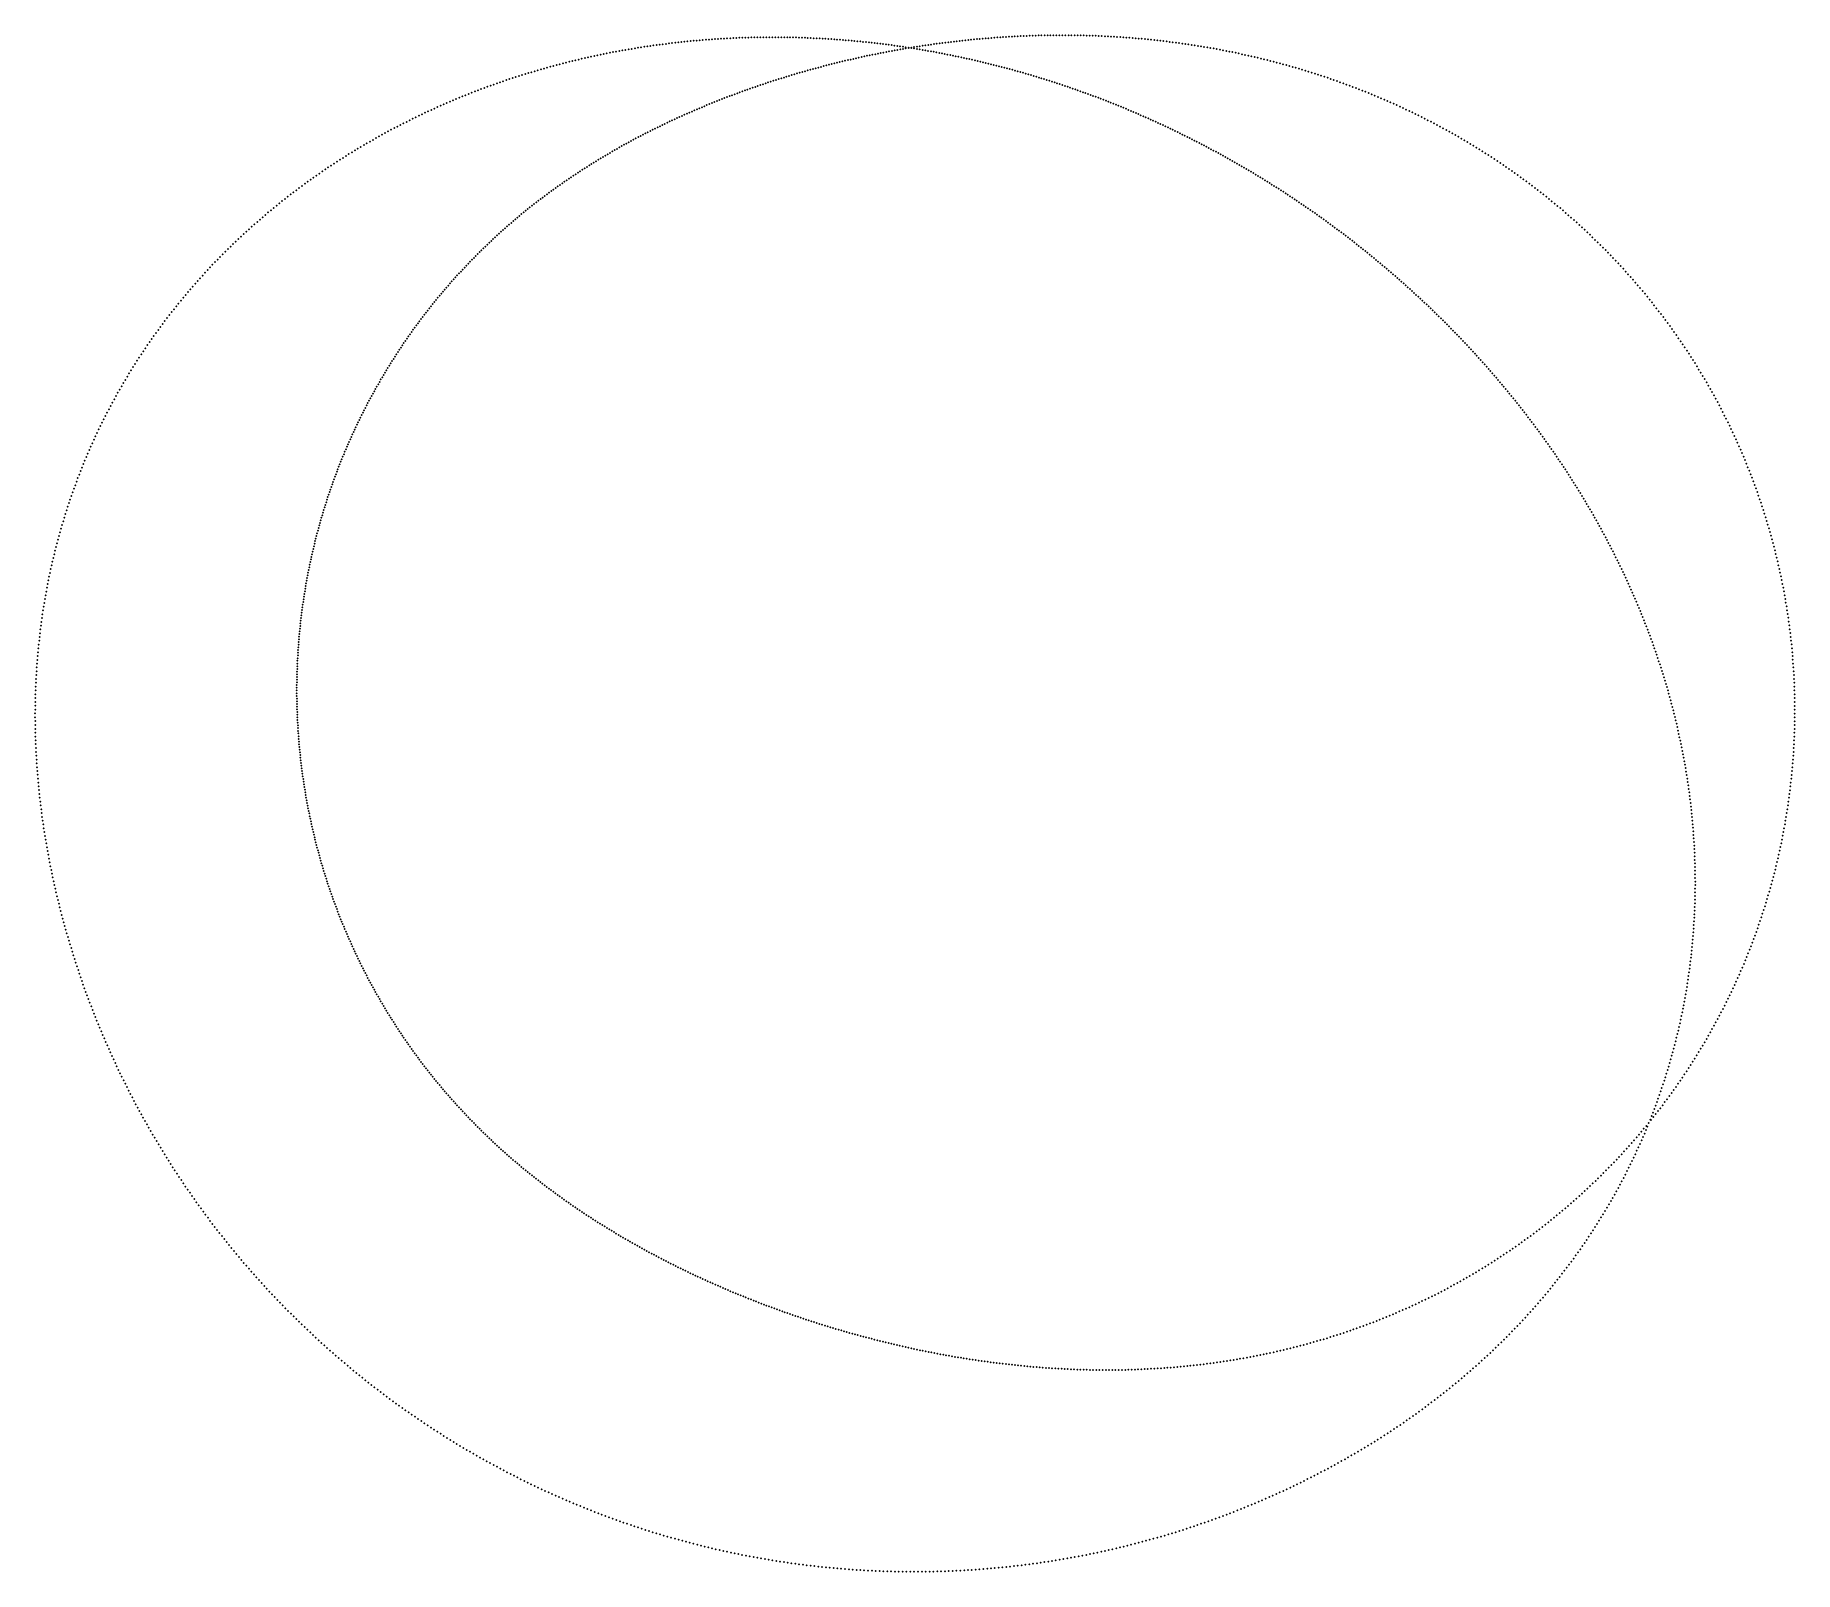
# Model space of a CAD drawing. Header units: metres. Extents: x -101 to 101, y -101 to 75.
import ezdxf

# ---------------------------------------------------------------- set-up
doc = ezdxf.new("R2010")
doc.units = ezdxf.units.M

msp = doc.modelspace()

# ---------------------------------------------------------------- linework, layer by layer
for p in [(-23.47, 74.45), (-23.47, 74.45), (-23.13, 74.48), (-23.13, 74.48), (-22.78, 74.5), (-22.78, 74.5), (-22.43, 74.53), (-22.43, 74.53), (-22.08, 74.55), (-22.08, 74.55), (-21.73, 74.57), (-21.73, 74.57), (-21.39, 74.59), (-21.39, 74.59), (-21.04, 74.6), (-21.04, 74.6), (-20.69, 74.62), (-20.69, 74.62), (-20.35, 74.63), (-20.35, 74.63), (-20, 74.65), (-20, 74.65), (-19.66, 74.66), (-19.66, 74.66), (-19.31, 74.67), (-19.31, 74.67), (-18.97, 74.68), (-18.97, 74.68), (-18.62, 74.69), (-18.62, 74.69), (-18.28, 74.7), (-18.28, 74.7), (-17.94, 74.71), (-17.94, 74.71), (-17.59, 74.71), (-17.59, 74.71), (-17.25, 74.72), (-17.25, 74.72), (-16.91, 74.72), (-16.91, 74.72), (-16.57, 74.72), (-16.57, 74.72), (-16.22, 74.72), (-16.22, 74.72), (-15.88, 74.72), (-15.88, 74.72), (-15.54, 74.72), (-15.54, 74.72), (-15.2, 74.72), (-15.2, 74.72), (-14.86, 74.71), (-14.86, 74.71), (-14.52, 74.71), (-14.52, 74.71), (-14.18, 74.7), (-14.18, 74.7), (-13.84, 74.7), (-13.84, 74.7), (-13.51, 74.69), (-13.51, 74.69), (-13.17, 74.68), (-13.17, 74.68), (-12.83, 74.67), (-12.83, 74.67), (-12.49, 74.66), (-12.49, 74.66), (-12.16, 74.64), (-12.16, 74.64), (-11.82, 74.63), (-11.82, 74.63), (-11.48, 74.61), (-11.48, 74.61), (-11.15, 74.6), (-11.15, 74.6), (-10.81, 74.58), (-10.81, 74.58), (-10.48, 74.56), (-10.48, 74.56), (-10.14, 74.54), (-10.14, 74.54), (-9.81, 74.52), (-9.81, 74.52), (-9.48, 74.5), (-9.48, 74.5), (-9.14, 74.48), (-9.14, 74.48), (-8.81, 74.45), (-8.81, 74.45), (6.84, 74.47), (7.17, 74.5), (7.5, 74.53), (7.84, 74.56), (8.17, 74.59), (8.5, 74.61), (8.83, 74.64), (9.17, 74.67), (9.5, 74.69), (9.84, 74.71), (10.17, 74.74), (10.51, 74.76), (10.84, 74.78), (11.18, 74.8), (11.51, 74.81), (11.85, 74.83), (12.19, 74.85), (12.53, 74.86), (12.87, 74.87), (13.2, 74.89), (13.54, 74.9), (13.88, 74.91), (14.22, 74.92), (14.56, 74.93), (14.91, 74.93), (15.25, 74.94), (15.59, 74.94), (15.93, 74.95), (16.27, 74.95), (16.62, 74.95), (16.96, 74.95), (17.3, 74.95), (17.65, 74.95), (17.99, 74.95), (18.34, 74.94), (18.68, 74.94), (19.03, 74.93), (19.38, 74.92), (19.72, 74.91), (20.07, 74.9), (20.42, 74.89), (20.77, 74.88), (21.11, 74.86), (21.46, 74.85), (21.81, 74.83), (22.16, 74.81), (22.51, 74.79), (22.86, 74.77), (23.21, 74.75), (23.56, 74.73), (23.91, 74.71), (24.27, 74.68), (24.62, 74.66), (24.97, 74.63), (25.32, 74.6), (25.68, 74.57), (26.03, 74.54), (26.38, 74.5), (26.74, 74.47), (-36.94, 72.5), (-36.94, 72.5), (-36.58, 72.57), (-36.58, 72.57), (-36.22, 72.65), (-36.22, 72.65), (-35.86, 72.72), (-35.86, 72.72), (-35.51, 72.8), (-35.51, 72.8), (-35.15, 72.87), (-35.15, 72.87), (-34.79, 72.94), (-34.79, 72.94), (-34.43, 73.01), (-34.43, 73.01), (-34.08, 73.08), (-34.08, 73.08), (-33.72, 73.14), (-33.72, 73.14), (-33.36, 73.21), (-33.36, 73.21), (-33.01, 73.27), (-33.01, 73.27), (-32.65, 73.33), (-32.65, 73.33), (-32.29, 73.39), (-32.29, 73.39), (-31.94, 73.45), (-31.94, 73.45), (-31.58, 73.51), (-31.58, 73.51), (-31.23, 73.56), (-31.23, 73.56), (-30.87, 73.62), (-30.87, 73.62), (-30.52, 73.67), (-30.52, 73.67), (-30.16, 73.72), (-30.16, 73.72), (-29.81, 73.78), (-29.81, 73.78), (-29.45, 73.82), (-29.45, 73.82), (-29.1, 73.87), (-29.1, 73.87), (-28.75, 73.92), (-28.75, 73.92), (-28.39, 73.96), (-28.39, 73.96), (-28.04, 74.01), (-28.04, 74.01), (-27.69, 74.05), (-27.69, 74.05), (-27.33, 74.09), (-27.33, 74.09), (-26.98, 74.13), (-26.98, 74.13), (-26.63, 74.17), (-26.63, 74.17), (-26.28, 74.2), (-26.28, 74.2), (-25.93, 74.24), (-25.93, 74.24), (-25.57, 74.27), (-25.57, 74.27), (-25.22, 74.31), (-25.22, 74.31), (-24.87, 74.34), (-24.87, 74.34), (-24.52, 74.37), (-24.52, 74.37), (-24.17, 74.4), (-24.17, 74.4), (-23.82, 74.43), (-23.82, 74.43), (-8.48, 74.43), (-8.48, 74.43), (-8.15, 74.4), (-8.15, 74.4), (-7.82, 74.38), (-7.82, 74.38), (-7.49, 74.35), (-7.49, 74.35), (-7.16, 74.32), (-7.16, 74.32), (-6.83, 74.29), (-6.83, 74.29), (-6.5, 74.26), (-6.5, 74.26), (-6.17, 74.23), (-6.17, 74.23), (-6.02, 72.45), (-5.84, 74.19), (-5.84, 74.19), (-5.71, 72.52), (-5.51, 74.16), (-5.51, 74.16), (-5.39, 72.59), (-5.18, 74.13), (-5.18, 74.13), (-5.08, 72.65), (-4.86, 74.09), (-4.86, 74.09), (-4.77, 72.72), (-4.53, 74.05), (-4.53, 74.05), (-4.45, 72.78), (-4.2, 74.01), (-4.2, 74.01), (-4.14, 72.85), (-3.88, 73.97), (-3.88, 73.97), (-3.82, 72.91), (-3.55, 73.93), (-3.55, 73.93), (-3.51, 72.97), (-3.23, 73.89), (-3.23, 73.89), (-3.19, 73.03), (-2.9, 73.85), (-2.9, 73.85), (-2.87, 73.09), (-2.58, 73.81), (-2.58, 73.81), (-2.55, 73.15), (-2.25, 73.76), (-2.25, 73.76), (-2.24, 73.21), (-1.93, 73.72), (-1.93, 73.72), (-1.92, 73.27), (-1.61, 73.67), (-1.61, 73.67), (-1.6, 73.32), (-1.29, 73.63), (-1.29, 73.63), (-1.28, 73.38), (-0.96, 73.58), (-0.96, 73.58), (-0.96, 73.43), (-0.64, 73.53), (-0.64, 73.53), (-0.64, 73.49), (-0.32, 73.54), (-0.32, 73.48), (-0.32, 73.48), (0, 73.59), (0, 73.43), (0, 73.43), (0.32, 73.64), (0.32, 73.38), (0.32, 73.38), (0.64, 73.69), (0.64, 73.32), (0.64, 73.32), (0.96, 73.27), (0.96, 73.27), (0.97, 73.74), (1.28, 73.22), (1.28, 73.22), (1.29, 73.79), (1.6, 73.16), (1.6, 73.16), (1.61, 73.84), (1.91, 73.1), (1.91, 73.1), (1.93, 73.88), (2.23, 73.05), (2.23, 73.05), (2.26, 73.93), (2.55, 72.99), (2.55, 72.99), (2.58, 73.97), (2.87, 72.93), (2.87, 72.93), (2.91, 74.02), (3.18, 72.87), (3.18, 72.87), (3.23, 74.06), (3.5, 72.81), (3.5, 72.81), (3.56, 74.1), (3.81, 72.74), (3.81, 72.74), (3.89, 74.14), (4.13, 72.68), (4.13, 72.68), (4.21, 74.18), (4.44, 72.62), (4.44, 72.62), (4.54, 74.22), (4.76, 72.55), (4.76, 72.55), (4.87, 74.26), (5.07, 72.49), (5.07, 72.49), (5.2, 74.3), (5.52, 74.33), (5.85, 74.37), (6.18, 74.4), (6.51, 74.44), (27.09, 74.43), (27.45, 74.4), (27.8, 74.36), (28.16, 74.32), (28.51, 74.28), (28.87, 74.23), (29.22, 74.19), (29.58, 74.14), (29.94, 74.1), (30.29, 74.05), (30.65, 74), (31.01, 73.95), (31.37, 73.9), (31.73, 73.84), (32.08, 73.79), (32.44, 73.73), (32.8, 73.67), (33.16, 73.61), (33.52, 73.55), (33.88, 73.49), (34.24, 73.43), (34.6, 73.36), (34.96, 73.29), (35.32, 73.23), (35.68, 73.16), (36.04, 73.08), (36.4, 73.01), (36.76, 72.94), (37.12, 72.86), (37.49, 72.78), (37.85, 72.7), (38.21, 72.62), (38.57, 72.54), (38.93, 72.46), (-44.48, 70.5), (-44.48, 70.5), (-44.12, 70.61), (-44.12, 70.61), (-43.76, 70.72), (-43.76, 70.72), (-43.41, 70.83), (-43.41, 70.83), (-43.05, 70.94), (-43.05, 70.94), (-42.69, 71.04), (-42.69, 71.04), (-42.33, 71.14), (-42.33, 71.14), (-41.97, 71.24), (-41.97, 71.24), (-41.61, 71.34), (-41.61, 71.34), (-41.25, 71.44), (-41.25, 71.44), (-40.89, 71.54), (-40.89, 71.54), (-40.53, 71.63), (-40.53, 71.63), (-40.17, 71.73), (-40.17, 71.73), (-39.81, 71.82), (-39.81, 71.82), (-39.45, 71.91), (-39.45, 71.91), (-39.09, 72), (-39.09, 72), (-38.73, 72.08), (-38.73, 72.08), (-38.37, 72.17), (-38.37, 72.17), (-38.01, 72.25), (-38.01, 72.25), (-37.66, 72.33), (-37.66, 72.33), (-37.3, 72.42), (-37.3, 72.42), (-13.7, 70.48), (-13.4, 70.57), (-13.1, 70.66), (-12.79, 70.74), (-12.49, 70.83), (-12.19, 70.92), (-11.88, 71), (-11.58, 71.08), (-11.27, 71.17), (-10.97, 71.25), (-10.66, 71.33), (-10.35, 71.41), (-10.05, 71.49), (-9.74, 71.57), (-9.43, 71.65), (-9.12, 71.73), (-8.82, 71.8), (-8.51, 71.88), (-8.2, 71.95), (-7.89, 72.03), (-7.58, 72.1), (-7.27, 72.17), (-6.96, 72.24), (-6.64, 72.31), (-6.33, 72.38), (5.38, 72.42), (5.38, 72.42), (5.69, 72.35), (5.69, 72.35), (6.01, 72.28), (6.01, 72.28), (6.32, 72.22), (6.32, 72.22), (6.63, 72.15), (6.63, 72.15), (6.94, 72.07), (6.94, 72.07), (7.25, 72), (7.25, 72), (7.56, 71.93), (7.56, 71.93), (7.87, 71.86), (7.87, 71.86), (8.18, 71.78), (8.18, 71.78), (8.49, 71.71), (8.49, 71.71), (8.8, 71.63), (8.8, 71.63), (9.1, 71.55), (9.1, 71.55), (9.41, 71.47), (9.41, 71.47), (9.72, 71.4), (9.72, 71.4), (10.02, 71.32), (10.02, 71.32), (10.33, 71.24), (10.33, 71.24), (10.63, 71.15), (10.63, 71.15), (10.94, 71.07), (10.94, 71.07), (11.24, 70.99), (11.24, 70.99), (11.55, 70.9), (11.55, 70.9), (11.85, 70.82), (11.85, 70.82), (12.15, 70.73), (12.15, 70.73), (12.46, 70.65), (12.46, 70.65), (12.76, 70.56), (12.76, 70.56), (13.06, 70.47), (13.06, 70.47), (39.29, 72.37), (39.66, 72.28), (40.02, 72.2), (40.38, 72.1), (40.74, 72.01), (41.11, 71.92), (41.47, 71.82), (41.83, 71.73), (42.19, 71.63), (42.56, 71.53), (42.92, 71.43), (43.28, 71.32), (43.64, 71.22), (44.01, 71.11), (44.37, 71), (44.73, 70.89), (45.09, 70.78), (45.46, 70.67), (45.82, 70.55), (46.18, 70.44), (-50.23, 68.51), (-50.23, 68.51), (-49.87, 68.65), (-49.87, 68.65), (-49.52, 68.78), (-49.52, 68.78), (-49.16, 68.92), (-49.16, 68.92), (-48.8, 69.05), (-48.8, 69.05), (-48.44, 69.18), (-48.44, 69.18), (-48.08, 69.31), (-48.08, 69.31), (-47.72, 69.43), (-47.72, 69.43), (-47.36, 69.56), (-47.36, 69.56), (-47, 69.68), (-47, 69.68), (-46.64, 69.81), (-46.64, 69.81), (-46.28, 69.93), (-46.28, 69.93), (-45.92, 70.04), (-45.92, 70.04), (-45.56, 70.16), (-45.56, 70.16), (-45.2, 70.28), (-45.2, 70.28), (-44.84, 70.39), (-44.84, 70.39), (-19.65, 68.52), (-19.35, 68.63), (-19.06, 68.73), (-18.77, 68.84), (-18.47, 68.94), (-18.18, 69.04), (-17.88, 69.14), (-17.59, 69.24), (-17.29, 69.34), (-16.99, 69.44), (-16.7, 69.54), (-16.4, 69.64), (-16.1, 69.74), (-15.8, 69.83), (-15.5, 69.93), (-15.2, 70.02), (-14.9, 70.11), (-14.6, 70.21), (-14.3, 70.3), (-14, 70.39), (13.36, 70.38), (13.36, 70.38), (13.66, 70.29), (13.66, 70.29), (13.96, 70.2), (13.96, 70.2), (14.26, 70.11), (14.26, 70.11), (14.56, 70.02), (14.56, 70.02), (14.86, 69.93), (14.86, 69.93), (15.16, 69.83), (15.16, 69.83), (15.46, 69.74), (15.46, 69.74), (15.76, 69.64), (15.76, 69.64), (16.06, 69.55), (16.06, 69.55), (16.35, 69.45), (16.35, 69.45), (16.65, 69.35), (16.65, 69.35), (16.95, 69.25), (16.95, 69.25), (17.24, 69.15), (17.24, 69.15), (17.54, 69.05), (17.54, 69.05), (17.83, 68.95), (17.83, 68.95), (18.13, 68.85), (18.13, 68.85), (18.42, 68.75), (18.42, 68.75), (18.71, 68.64), (18.71, 68.64), (19.01, 68.54), (19.01, 68.54), (19.3, 68.43), (19.3, 68.43), (46.54, 70.32), (46.91, 70.2), (47.27, 70.08), (47.63, 69.95), (47.99, 69.83), (48.35, 69.7), (48.71, 69.57), (49.08, 69.44), (49.44, 69.31), (49.8, 69.17), (50.16, 69.04), (50.52, 68.9), (50.88, 68.76), (51.24, 68.62), (51.6, 68.48), (-54.87, 66.56), (-54.87, 66.56), (-54.52, 66.72), (-54.52, 66.72), (-54.16, 66.88), (-54.16, 66.88), (-53.8, 67.04), (-53.8, 67.04), (-53.45, 67.19), (-53.45, 67.19), (-53.09, 67.35), (-53.09, 67.35), (-52.74, 67.5), (-52.74, 67.5), (-52.38, 67.65), (-52.38, 67.65), (-52.02, 67.8), (-52.02, 67.8), (-51.66, 67.94), (-51.66, 67.94), (-51.31, 68.09), (-51.31, 68.09), (-50.95, 68.23), (-50.95, 68.23), (-50.59, 68.37), (-50.59, 68.37), (-24.85, 66.47), (-24.57, 66.59), (-24.28, 66.71), (-23.99, 66.83), (-23.71, 66.95), (-23.42, 67.07), (-23.13, 67.18), (-22.85, 67.3), (-22.56, 67.42), (-22.27, 67.53), (-21.98, 67.64), (-21.69, 67.76), (-21.4, 67.87), (-21.11, 67.98), (-20.82, 68.09), (-20.53, 68.2), (-20.23, 68.31), (-19.94, 68.41), (19.59, 68.33), (19.59, 68.33), (19.88, 68.22), (19.88, 68.22), (20.18, 68.11), (20.18, 68.11), (20.47, 68.01), (20.47, 68.01), (20.76, 67.9), (20.76, 67.9), (21.05, 67.79), (21.05, 67.79), (21.34, 67.68), (21.34, 67.68), (21.63, 67.56), (21.63, 67.56), (21.92, 67.45), (21.92, 67.45), (22.21, 67.34), (22.21, 67.34), (22.49, 67.23), (22.49, 67.23), (22.78, 67.11), (22.78, 67.11), (23.07, 67), (23.07, 67), (23.36, 66.88), (23.36, 66.88), (23.64, 66.76), (23.64, 66.76), (23.93, 66.65), (23.93, 66.65), (24.21, 66.53), (24.21, 66.53), (24.5, 66.41), (24.5, 66.41), (51.96, 68.33), (52.32, 68.19), (52.68, 68.04), (53.04, 67.89), (53.4, 67.73), (53.76, 67.58), (54.11, 67.42), (54.47, 67.27), (54.83, 67.11), (55.19, 66.95), (55.54, 66.78), (55.9, 66.62), (56.25, 66.45), (-59.11, 64.5), (-59.11, 64.5), (-58.76, 64.69), (-58.76, 64.69), (-58.41, 64.87), (-58.41, 64.87), (-58.05, 65.04), (-58.05, 65.04), (-57.7, 65.22), (-57.7, 65.22), (-57.35, 65.39), (-57.35, 65.39), (-57, 65.57), (-57, 65.57), (-56.64, 65.74), (-56.64, 65.74), (-56.29, 65.91), (-56.29, 65.91), (-55.94, 66.07), (-55.94, 66.07), (-55.58, 66.24), (-55.58, 66.24), (-55.23, 66.4), (-55.23, 66.4), (-29.35, 64.41), (-29.07, 64.54), (-28.8, 64.68), (-28.52, 64.81), (-28.24, 64.94), (-27.96, 65.08), (-27.68, 65.21), (-27.4, 65.34), (-27.12, 65.47), (-26.84, 65.59), (-26.55, 65.72), (-26.27, 65.85), (-25.99, 65.97), (-25.7, 66.1), (-25.42, 66.22), (-25.14, 66.35), (24.78, 66.29), (24.78, 66.29), (25.07, 66.17), (25.07, 66.17), (25.35, 66.05), (25.35, 66.05), (25.64, 65.92), (25.64, 65.92), (25.92, 65.8), (25.92, 65.8), (26.2, 65.68), (26.2, 65.68), (26.48, 65.55), (26.48, 65.55), (26.77, 65.43), (26.77, 65.43), (27.05, 65.3), (27.05, 65.3), (27.33, 65.17), (27.33, 65.17), (27.61, 65.05), (27.61, 65.05), (27.89, 64.92), (27.89, 64.92), (28.17, 64.79), (28.17, 64.79), (28.45, 64.66), (28.45, 64.66), (28.73, 64.53), (28.73, 64.53), (29.01, 64.4), (29.01, 64.4), (56.61, 66.28), (56.97, 66.11), (57.32, 65.94), (57.67, 65.77), (58.03, 65.59), (58.38, 65.41), (58.73, 65.23), (59.09, 65.05), (59.44, 64.87), (59.79, 64.68), (60.14, 64.49), (-62.93, 62.38), (-62.93, 62.38), (-62.59, 62.59), (-62.59, 62.59), (-62.24, 62.79), (-62.24, 62.79), (-61.9, 62.98), (-61.9, 62.98), (-61.55, 63.18), (-61.55, 63.18), (-61.2, 63.38), (-61.2, 63.38), (-60.85, 63.57), (-60.85, 63.57), (-60.51, 63.76), (-60.51, 63.76), (-60.16, 63.95), (-60.16, 63.95), (-59.81, 64.14), (-59.81, 64.14), (-59.46, 64.32), (-59.46, 64.32), (-33.18, 62.41), (-32.91, 62.56), (-32.64, 62.7), (-32.37, 62.85), (-32.1, 63), (-31.83, 63.14), (-31.55, 63.29), (-31.28, 63.43), (-31.01, 63.57), (-30.73, 63.71), (-30.46, 63.85), (-30.18, 63.99), (-29.9, 64.13), (-29.63, 64.27), (29.29, 64.27), (29.29, 64.27), (29.57, 64.13), (29.57, 64.13), (29.84, 64), (29.84, 64), (30.12, 63.86), (30.12, 63.86), (30.4, 63.73), (30.4, 63.73), (30.67, 63.59), (30.67, 63.59), (30.95, 63.46), (30.95, 63.46), (31.23, 63.32), (31.23, 63.32), (31.5, 63.18), (31.5, 63.18), (31.78, 63.04), (31.78, 63.04), (32.05, 62.9), (32.05, 62.9), (32.32, 62.76), (32.32, 62.76), (32.6, 62.62), (32.6, 62.62), (32.87, 62.48), (32.87, 62.48), (60.49, 64.3), (60.84, 64.11), (61.19, 63.92), (61.54, 63.72), (61.89, 63.53), (62.23, 63.33), (62.58, 63.13), (62.92, 62.92), (63.27, 62.72), (63.61, 62.51), (-66.01, 60.48), (-66.01, 60.48), (-65.67, 60.7), (-65.67, 60.7), (-65.33, 60.92), (-65.33, 60.92), (-64.99, 61.13), (-64.99, 61.13), (-64.65, 61.35), (-64.65, 61.35), (-64.3, 61.56), (-64.3, 61.56), (-63.96, 61.77), (-63.96, 61.77), (-63.62, 61.98), (-63.62, 61.98), (-63.28, 62.18), (-63.28, 62.18), (-36.64, 60.38), (-36.38, 60.54), (-36.12, 60.7), (-35.85, 60.86), (-35.59, 61.02), (-35.32, 61.18), (-35.06, 61.34), (-34.79, 61.49), (-34.52, 61.65), (-34.26, 61.8), (-33.99, 61.95), (-33.72, 62.11), (-33.45, 62.26), (33.15, 62.34), (33.15, 62.34), (33.42, 62.19), (33.42, 62.19), (33.69, 62.05), (33.69, 62.05), (33.96, 61.9), (33.96, 61.9), (34.23, 61.76), (34.23, 61.76), (34.5, 61.61), (34.5, 61.61), (34.78, 61.47), (34.78, 61.47), (35.05, 61.32), (35.05, 61.32), (35.32, 61.17), (35.32, 61.17), (35.59, 61.02), (35.59, 61.02), (35.86, 60.87), (35.86, 60.87), (36.12, 60.72), (36.12, 60.72), (36.39, 60.57), (36.39, 60.57), (36.66, 60.41), (36.66, 60.41), (63.96, 62.31), (64.3, 62.1), (64.64, 61.88), (64.99, 61.67), (65.33, 61.45), (65.67, 61.24), (66.01, 61.02), (66.34, 60.79), (66.68, 60.57), (-69.02, 58.43), (-69.02, 58.43), (-68.69, 58.66), (-68.69, 58.66), (-68.36, 58.9), (-68.36, 58.9), (-68.02, 59.13), (-68.02, 59.13), (-67.69, 59.36), (-67.69, 59.36), (-67.35, 59.59), (-67.35, 59.59), (-67.02, 59.82), (-67.02, 59.82), (-66.68, 60.04), (-66.68, 60.04), (-66.34, 60.26), (-66.34, 60.26), (-39.74, 58.36), (-39.48, 58.54), (-39.23, 58.71), (-38.97, 58.88), (-38.72, 59.05), (-38.46, 59.22), (-38.2, 59.39), (-37.94, 59.56), (-37.68, 59.73), (-37.42, 59.89), (-37.16, 60.06), (-36.9, 60.22), (36.93, 60.26), (36.93, 60.26), (37.2, 60.11), (37.2, 60.11), (37.46, 59.95), (37.46, 59.95), (37.73, 59.8), (37.73, 59.8), (38, 59.64), (38, 59.64), (38.26, 59.48), (38.26, 59.48), (38.53, 59.33), (38.53, 59.33), (38.79, 59.17), (38.79, 59.17), (39.06, 59.01), (39.06, 59.01), (39.32, 58.85), (39.32, 58.85), (39.59, 58.69), (39.59, 58.69), (39.85, 58.53), (39.85, 58.53), (40.11, 58.36), (40.11, 58.36), (67.02, 60.34), (67.36, 60.12), (67.69, 59.89), (68.02, 59.66), (68.36, 59.42), (68.69, 59.19), (69.02, 58.95), (69.35, 58.71), (69.68, 58.47), (-71.64, 56.47), (-71.64, 56.47), (-71.31, 56.73), (-71.31, 56.73), (-70.99, 56.97), (-70.99, 56.97), (-70.66, 57.22), (-70.66, 57.22), (-70.34, 57.47), (-70.34, 57.47), (-70.01, 57.71), (-70.01, 57.71), (-69.68, 57.95), (-69.68, 57.95), (-69.35, 58.19), (-69.35, 58.19), (-42.49, 56.38), (-42.24, 56.57), (-41.99, 56.75), (-41.75, 56.94), (-41.5, 57.12), (-41.25, 57.3), (-41, 57.48), (-40.75, 57.66), (-40.5, 57.83), (-40.24, 58.01), (-39.99, 58.19), (40.38, 58.2), (40.38, 58.2), (40.64, 58.04), (40.64, 58.04), (40.9, 57.87), (40.9, 57.87), (41.16, 57.71), (41.16, 57.71), (41.43, 57.55), (41.43, 57.55), (41.69, 57.38), (41.69, 57.38), (41.95, 57.21), (41.95, 57.21), (42.21, 57.04), (42.21, 57.04), (42.47, 56.87), (42.47, 56.87), (42.73, 56.7), (42.73, 56.7), (42.99, 56.53), (42.99, 56.53), (43.24, 56.36), (43.24, 56.36), (70.01, 58.23), (70.34, 57.98), (70.67, 57.74), (70.99, 57.49), (71.32, 57.24), (71.64, 56.99), (71.96, 56.73), (72.28, 56.47), (-74.19, 54.4), (-74.19, 54.4), (-73.88, 54.67), (-73.88, 54.67), (-73.56, 54.93), (-73.56, 54.93), (-73.24, 55.19), (-73.24, 55.19), (-72.92, 55.45), (-72.92, 55.45), (-72.6, 55.71), (-72.6, 55.71), (-72.28, 55.97), (-72.28, 55.97), (-71.96, 56.22), (-71.96, 56.22), (-44.91, 54.48), (-44.67, 54.67), (-44.43, 54.87), (-44.19, 55.06), (-43.95, 55.25), (-43.71, 55.44), (-43.46, 55.63), (-43.22, 55.82), (-42.98, 56.01), (-42.73, 56.2), (43.5, 56.19), (43.5, 56.19), (43.76, 56.01), (43.76, 56.01), (44.02, 55.84), (44.02, 55.84), (44.28, 55.66), (44.28, 55.66), (44.53, 55.49), (44.53, 55.49), (44.79, 55.31), (44.79, 55.31), (45.05, 55.14), (45.05, 55.14), (45.3, 54.96), (45.3, 54.96), (45.56, 54.78), (45.56, 54.78), (45.82, 54.6), (45.82, 54.6), (46.07, 54.42), (46.07, 54.42), (72.6, 56.22), (72.92, 55.96), (73.24, 55.69), (73.56, 55.43), (73.88, 55.17), (74.19, 54.9), (74.5, 54.63), (74.82, 54.36), (-76.37, 52.49), (-76.37, 52.49), (-76.06, 52.76), (-76.06, 52.76), (-75.75, 53.04), (-75.75, 53.04), (-75.44, 53.32), (-75.44, 53.32), (-75.13, 53.59), (-75.13, 53.59), (-74.82, 53.86), (-74.82, 53.86), (-74.51, 54.13), (-74.51, 54.13), (-47.24, 52.46), (-47.01, 52.67), (-46.78, 52.87), (-46.55, 53.08), (-46.32, 53.28), (-46.08, 53.48), (-45.85, 53.68), (-45.62, 53.88), (-45.38, 54.08), (-45.14, 54.28), (46.32, 54.24), (46.32, 54.24), (46.58, 54.06), (46.58, 54.06), (46.83, 53.88), (46.83, 53.88), (47.09, 53.69), (47.09, 53.69), (47.34, 53.51), (47.34, 53.51), (47.59, 53.32), (47.59, 53.32), (47.85, 53.14), (47.85, 53.14), (48.1, 52.95), (48.1, 52.95), (48.35, 52.76), (48.35, 52.76), (48.6, 52.58), (48.6, 52.58), (48.85, 52.39), (48.85, 52.39), (75.13, 54.08), (75.44, 53.81), (75.75, 53.53), (76.05, 53.25), (76.36, 52.97), (76.67, 52.69), (76.97, 52.41), (-78.48, 50.48), (-78.48, 50.48), (-78.18, 50.77), (-78.18, 50.77), (-77.88, 51.06), (-77.88, 51.06), (-77.58, 51.35), (-77.58, 51.35), (-77.28, 51.64), (-77.28, 51.64), (-76.98, 51.92), (-76.98, 51.92), (-76.67, 52.2), (-76.67, 52.2), (-49.48, 50.35), (-49.26, 50.57), (-49.04, 50.78), (-48.82, 51), (-48.6, 51.21), (-48.37, 51.42), (-48.15, 51.63), (-47.92, 51.84), (-47.7, 52.05), (-47.47, 52.26), (49.1, 52.2), (49.1, 52.2), (49.35, 52.01), (49.35, 52.01), (49.6, 51.82), (49.6, 51.82), (49.85, 51.62), (49.85, 51.62), (50.1, 51.43), (50.1, 51.43), (50.35, 51.24), (50.35, 51.24), (50.6, 51.04), (50.6, 51.04), (50.85, 50.85), (50.85, 50.85), (51.09, 50.65), (51.09, 50.65), (51.34, 50.45), (51.34, 50.45), (77.27, 52.12), (77.57, 51.83), (77.87, 51.54), (78.17, 51.25), (78.47, 50.96), (78.76, 50.66), (79.06, 50.37), (-80.53, 48.38), (-80.53, 48.38), (-80.24, 48.69), (-80.24, 48.69), (-79.95, 48.99), (-79.95, 48.99), (-79.66, 49.29), (-79.66, 49.29), (-79.37, 49.59), (-79.37, 49.59), (-79.07, 49.89), (-79.07, 49.89), (-78.78, 50.19), (-78.78, 50.19), (-51.42, 48.37), (-51.21, 48.6), (-51, 48.82), (-50.78, 49.04), (-50.57, 49.26), (-50.35, 49.48), (-50.14, 49.7), (-49.92, 49.92), (-49.7, 50.14), (51.59, 50.26), (51.59, 50.26), (51.84, 50.06), (51.84, 50.06), (52.08, 49.86), (52.08, 49.86), (52.33, 49.66), (52.33, 49.66), (52.57, 49.46), (52.57, 49.46), (52.82, 49.25), (52.82, 49.25), (53.06, 49.05), (53.06, 49.05), (53.31, 48.85), (53.31, 48.85), (53.55, 48.64), (53.55, 48.64), (53.8, 48.44), (53.8, 48.44), (79.35, 50.07), (79.64, 49.77), (79.93, 49.46), (80.22, 49.16), (80.51, 48.85), (80.79, 48.54), (-82.22, 46.52), (-82.22, 46.52), (-81.94, 46.83), (-81.94, 46.83), (-81.66, 47.15), (-81.66, 47.15), (-81.38, 47.46), (-81.38, 47.46), (-81.1, 47.77), (-81.1, 47.77), (-80.81, 48.08), (-80.81, 48.08), (-53.28, 46.32), (-53.08, 46.55), (-52.87, 46.78), (-52.67, 47.01), (-52.46, 47.24), (-52.26, 47.47), (-52.05, 47.7), (-51.84, 47.92), (-51.63, 48.15), (54.04, 48.23), (54.04, 48.23), (54.28, 48.02), (54.28, 48.02), (54.52, 47.82), (54.52, 47.82), (54.77, 47.61), (54.77, 47.61), (55.01, 47.4), (55.01, 47.4), (55.25, 47.19), (55.25, 47.19), (55.49, 46.98), (55.49, 46.98), (55.73, 46.76), (55.73, 46.76), (55.97, 46.55), (55.97, 46.55), (56.21, 46.34), (56.21, 46.34), (81.08, 48.24), (81.36, 47.92), (81.64, 47.61), (81.92, 47.3), (82.2, 46.98), (82.47, 46.66), (82.75, 46.34), (-83.86, 44.59), (-83.86, 44.59), (-83.59, 44.91), (-83.59, 44.91), (-83.32, 45.24), (-83.32, 45.24), (-83.05, 45.56), (-83.05, 45.56), (-82.77, 45.88), (-82.77, 45.88), (-82.5, 46.2), (-82.5, 46.2), (-54.86, 44.43), (-54.67, 44.67), (-54.48, 44.91), (-54.28, 45.14), (-54.08, 45.38), (-53.88, 45.62), (-53.68, 45.85), (-53.48, 46.08), (56.45, 46.12), (56.45, 46.12), (56.69, 45.91), (56.69, 45.91), (56.93, 45.69), (56.93, 45.69), (57.17, 45.47), (57.17, 45.47), (57.4, 45.25), (57.4, 45.25), (57.64, 45.04), (57.64, 45.04), (57.88, 44.82), (57.88, 44.82), (58.12, 44.59), (58.12, 44.59), (58.35, 44.37), (58.35, 44.37), (83.02, 46.02), (83.29, 45.7), (83.56, 45.37), (83.83, 45.04), (84.1, 44.71), (84.36, 44.38), (-85.69, 42.26), (-85.69, 42.26), (-85.43, 42.6), (-85.43, 42.6), (-85.18, 42.93), (-85.18, 42.93), (-84.92, 43.27), (-84.92, 43.27), (-84.65, 43.6), (-84.65, 43.6), (-84.39, 43.93), (-84.39, 43.93), (-84.13, 44.26), (-84.13, 44.26), (-56.38, 42.49), (-56.2, 42.73), (-56.01, 42.98), (-55.82, 43.22), (-55.63, 43.46), (-55.44, 43.71), (-55.25, 43.95), (-55.06, 44.19), (58.59, 44.15), (58.59, 44.15), (58.82, 43.93), (58.82, 43.93), (59.06, 43.7), (59.06, 43.7), (59.29, 43.48), (59.29, 43.48), (59.53, 43.25), (59.53, 43.25), (59.76, 43.02), (59.76, 43.02), (59.99, 42.79), (59.99, 42.79), (60.23, 42.56), (60.23, 42.56), (60.46, 42.33), (60.46, 42.33), (84.62, 44.05), (84.88, 43.72), (85.14, 43.38), (85.4, 43.05), (85.66, 42.71), (85.91, 42.37), (-86.95, 40.54), (-86.95, 40.54), (-86.7, 40.89), (-86.7, 40.89), (-86.45, 41.23), (-86.45, 41.23), (-86.2, 41.58), (-86.2, 41.58), (-85.95, 41.92), (-85.95, 41.92), (-57.83, 40.49), (-57.65, 40.75), (-57.47, 41), (-57.3, 41.25), (-57.11, 41.5), (-56.93, 41.75), (-56.75, 41.99), (-56.57, 42.24), (60.69, 42.1), (60.69, 42.1), (60.92, 41.87), (60.92, 41.87), (61.15, 41.64), (61.15, 41.64), (61.38, 41.4), (61.38, 41.4), (61.62, 41.17), (61.62, 41.17), (61.85, 40.93), (61.85, 40.93), (62.07, 40.7), (62.07, 40.7), (62.3, 40.46), (62.3, 40.46), (86.16, 42.03), (86.42, 41.68), (86.66, 41.34), (86.91, 40.99), (87.16, 40.64), (87.4, 40.29), (-88.39, 38.43), (-88.39, 38.43), (-88.16, 38.79), (-88.16, 38.79), (-87.92, 39.14), (-87.92, 39.14), (-87.68, 39.5), (-87.68, 39.5), (-87.44, 39.85), (-87.44, 39.85), (-87.19, 40.2), (-87.19, 40.2), (-59.21, 38.45), (-59.04, 38.71), (-58.87, 38.97), (-58.7, 39.22), (-58.53, 39.48), (-58.36, 39.73), (-58.18, 39.99), (-58.01, 40.24), (62.53, 40.22), (62.53, 40.22), (62.76, 39.98), (62.76, 39.98), (62.99, 39.74), (62.99, 39.74), (63.21, 39.5), (63.21, 39.5), (63.44, 39.26), (63.44, 39.26), (63.67, 39.02), (63.67, 39.02), (63.89, 38.77), (63.89, 38.77), (64.12, 38.53), (64.12, 38.53), (64.34, 38.28), (64.34, 38.28), (87.64, 39.94), (87.88, 39.59), (88.12, 39.23), (88.36, 38.88), (88.59, 38.52), (-89.77, 36.27), (-89.77, 36.27), (-89.54, 36.63), (-89.54, 36.63), (-89.32, 37), (-89.32, 37), (-89.09, 37.36), (-89.09, 37.36), (-88.86, 37.72), (-88.86, 37.72), (-88.63, 38.08), (-88.63, 38.08), (-60.51, 36.36), (-60.36, 36.62), (-60.19, 36.89), (-60.03, 37.15), (-59.87, 37.41), (-59.71, 37.67), (-59.54, 37.93), (-59.38, 38.19), (64.57, 38.03), (64.57, 38.03), (64.79, 37.78), (64.79, 37.78), (65.01, 37.54), (65.01, 37.54), (65.24, 37.29), (65.24, 37.29), (65.46, 37.03), (65.46, 37.03), (65.68, 36.78), (65.68, 36.78), (65.9, 36.53), (65.9, 36.53), (66.12, 36.28), (66.12, 36.28), (88.82, 38.16), (89.05, 37.8), (89.28, 37.44), (89.51, 37.08), (89.73, 36.71), (89.95, 36.34), (-90.86, 34.42), (-90.86, 34.42), (-90.64, 34.79), (-90.64, 34.79), (-90.43, 35.17), (-90.43, 35.17), (-90.21, 35.53), (-90.21, 35.53), (-89.99, 35.9), (-89.99, 35.9), (-61.75, 34.23), (-61.6, 34.5), (-61.45, 34.76), (-61.29, 35.03), (-61.14, 35.3), (-60.99, 35.57), (-60.83, 35.83), (-60.67, 36.1), (66.34, 36.02), (66.34, 36.02), (66.56, 35.76), (66.56, 35.76), (66.78, 35.51), (66.78, 35.51), (67, 35.25), (67, 35.25), (67.22, 34.99), (67.22, 34.99), (67.43, 34.73), (67.43, 34.73), (67.65, 34.47), (67.65, 34.47), (67.87, 34.21), (67.87, 34.21), (90.17, 35.98), (90.39, 35.61), (90.61, 35.24), (90.82, 34.86), (91.04, 34.49), (-91.89, 32.54), (-91.89, 32.54), (-91.69, 32.92), (-91.69, 32.92), (-91.48, 33.3), (-91.48, 33.3), (-91.28, 33.67), (-91.28, 33.67), (-91.07, 34.05), (-91.07, 34.05), (-62.76, 32.32), (-62.62, 32.6), (-62.48, 32.87), (-62.33, 33.14), (-62.19, 33.42), (-62.04, 33.69), (-61.9, 33.96), (68.08, 33.94), (68.08, 33.94), (68.3, 33.68), (68.3, 33.68), (68.51, 33.42), (68.51, 33.42), (68.73, 33.15), (68.73, 33.15), (68.94, 32.88), (68.94, 32.88), (69.15, 32.61), (69.15, 32.61), (69.37, 32.35), (69.37, 32.35), (91.25, 34.12), (91.46, 33.74), (91.66, 33.36), (91.87, 32.98), (92.07, 32.6), (92.27, 32.22), (-93.06, 30.24), (-93.06, 30.24), (-92.87, 30.63), (-92.87, 30.63), (-92.68, 31.01), (-92.68, 31.01), (-92.49, 31.4), (-92.49, 31.4), (-92.29, 31.78), (-92.29, 31.78), (-92.09, 32.16), (-92.09, 32.16), (-63.72, 30.39), (-63.59, 30.67), (-63.45, 30.95), (-63.32, 31.22), (-63.18, 31.5), (-63.04, 31.78), (-62.9, 32.05), (69.58, 32.08), (69.58, 32.08), (69.79, 31.8), (69.79, 31.8), (70, 31.53), (70, 31.53), (70.21, 31.26), (70.21, 31.26), (70.42, 30.98), (70.42, 30.98), (70.63, 30.71), (70.63, 30.71), (70.83, 30.43), (70.83, 30.43), (92.47, 31.84), (92.66, 31.45), (92.85, 31.07), (93.05, 30.68), (93.24, 30.29), (-93.98, 28.28), (-93.98, 28.28), (-93.8, 28.68), (-93.8, 28.68), (-93.62, 29.07), (-93.62, 29.07), (-93.44, 29.46), (-93.44, 29.46), (-93.25, 29.85), (-93.25, 29.85), (-64.62, 28.43), (-64.49, 28.71), (-64.37, 29), (-64.24, 29.28), (-64.11, 29.56), (-63.98, 29.84), (-63.85, 30.11), (71.04, 30.15), (71.04, 30.15), (71.25, 29.88), (71.25, 29.88), (71.45, 29.6), (71.45, 29.6), (71.66, 29.32), (71.66, 29.32), (71.86, 29.03), (71.86, 29.03), (72.07, 28.75), (72.07, 28.75), (72.27, 28.47), (72.27, 28.47), (72.47, 28.18), (72.47, 28.18), (93.42, 29.9), (93.61, 29.51), (93.79, 29.12), (93.97, 28.73), (94.15, 28.34), (-94.84, 26.3), (-94.84, 26.3), (-94.67, 26.7), (-94.67, 26.7), (-94.5, 27.1), (-94.5, 27.1), (-94.33, 27.49), (-94.33, 27.49), (-94.16, 27.89), (-94.16, 27.89), (-65.57, 26.16), (-65.46, 26.45), (-65.34, 26.73), (-65.22, 27.02), (-65.11, 27.3), (-64.99, 27.58), (-64.86, 27.87), (-64.74, 28.15), (72.67, 27.9), (72.67, 27.9), (72.88, 27.61), (72.88, 27.61), (73.08, 27.32), (73.08, 27.32), (73.28, 27.03), (73.28, 27.03), (73.47, 26.74), (73.47, 26.74), (73.67, 26.45), (73.67, 26.45), (94.32, 27.94), (94.5, 27.54), (94.67, 27.15), (94.84, 26.75), (95.01, 26.35), (-95.64, 24.29), (-95.64, 24.29), (-95.48, 24.69), (-95.48, 24.69), (-95.32, 25.1), (-95.32, 25.1), (-95.16, 25.5), (-95.16, 25.5), (-95, 25.9), (-95, 25.9), (-66.23, 24.44), (-66.13, 24.72), (-66.02, 25.01), (-65.91, 25.3), (-65.8, 25.59), (-65.69, 25.87), (73.87, 26.16), (73.87, 26.16), (74.07, 25.87), (74.07, 25.87), (74.26, 25.57), (74.26, 25.57), (74.46, 25.28), (74.46, 25.28), (74.65, 24.98), (74.65, 24.98), (74.85, 24.68), (74.85, 24.68), (75.04, 24.38), (75.04, 24.38), (95.17, 25.95), (95.33, 25.54), (95.49, 25.14), (95.65, 24.74), (95.81, 24.33), (-96.38, 22.25), (-96.38, 22.25), (-96.23, 22.66), (-96.23, 22.66), (-96.09, 23.07), (-96.09, 23.07), (-95.94, 23.48), (-95.94, 23.48), (-95.79, 23.88), (-95.79, 23.88), (-66.95, 22.4), (-66.85, 22.69), (-66.75, 22.98), (-66.65, 23.28), (-66.55, 23.57), (-66.45, 23.86), (-66.34, 24.15), (75.23, 24.08), (75.23, 24.08), (75.42, 23.78), (75.42, 23.78), (75.61, 23.48), (75.61, 23.48), (75.8, 23.18), (75.8, 23.18), (75.99, 22.87), (75.99, 22.87), (76.18, 22.57), (76.18, 22.57), (76.37, 22.26), (76.37, 22.26), (95.96, 23.93), (96.11, 23.52), (96.26, 23.11), (96.41, 22.7), (96.55, 22.29), (-97.06, 20.19), (-97.06, 20.19), (-96.93, 20.6), (-96.93, 20.6), (-96.79, 21.02), (-96.79, 21.02), (-96.66, 21.43), (-96.66, 21.43), (-96.52, 21.84), (-96.52, 21.84), (-67.6, 20.35), (-67.51, 20.64), (-67.42, 20.94), (-67.33, 21.23), (-67.24, 21.52), (-67.14, 21.82), (-67.05, 22.11), (76.55, 21.95), (76.55, 21.95), (76.74, 21.64), (76.74, 21.64), (76.92, 21.33), (76.92, 21.33), (77.1, 21.02), (77.1, 21.02), (77.29, 20.71), (77.29, 20.71), (77.47, 20.4), (77.47, 20.4), (96.69, 21.88), (96.83, 21.47), (96.97, 21.05), (97.11, 20.64), (97.24, 20.23), (-97.56, 18.52), (-97.56, 18.52), (-97.44, 18.94), (-97.44, 18.94), (-97.31, 19.36), (-97.31, 19.36), (-97.19, 19.77), (-97.19, 19.77), (-68.19, 18.27), (-68.11, 18.57), (-68.03, 18.87), (-67.95, 19.16), (-67.86, 19.46), (-67.78, 19.76), (-67.69, 20.05), (77.65, 20.08), (77.65, 20.08), (77.83, 19.77), (77.83, 19.77), (78.01, 19.45), (78.01, 19.45), (78.19, 19.13), (78.19, 19.13), (78.36, 18.81), (78.36, 18.81), (78.54, 18.49), (78.54, 18.49), (78.71, 18.17), (78.71, 18.17), (97.37, 19.81), (97.5, 19.39), (97.62, 18.98), (97.74, 18.56), (97.86, 18.14), (-98.13, 16.42), (-98.13, 16.42), (-98.02, 16.84), (-98.02, 16.84), (-97.91, 17.26), (-97.91, 17.26), (-97.8, 17.68), (-97.8, 17.68), (-97.68, 18.1), (-97.68, 18.1), (-68.72, 16.18), (-68.65, 16.48), (-68.57, 16.78), (-68.5, 17.08), (-68.43, 17.38), (-68.35, 17.68), (-68.27, 17.97), (78.89, 17.85), (78.89, 17.85), (79.06, 17.53), (79.06, 17.53), (79.23, 17.2), (79.23, 17.2), (79.4, 16.88), (79.4, 16.88), (79.57, 16.55), (79.57, 16.55), (79.74, 16.22), (79.74, 16.22), (97.98, 17.72), (98.1, 17.3), (98.21, 16.88), (98.32, 16.45), (-98.64, 14.3), (-98.64, 14.3), (-98.54, 14.73), (-98.54, 14.73), (-98.44, 15.15), (-98.44, 15.15), (-98.34, 15.58), (-98.34, 15.58), (-98.24, 16), (-98.24, 16), (-69.12, 14.38), (-69.06, 14.68), (-68.99, 14.98), (-68.92, 15.28), (-68.86, 15.58), (-68.79, 15.88), (79.91, 15.9), (79.91, 15.9), (80.08, 15.57), (80.08, 15.57), (80.24, 15.23), (80.24, 15.23), (80.41, 14.9), (80.41, 14.9), (80.57, 14.57), (80.57, 14.57), (80.73, 14.24), (80.73, 14.24), (98.43, 16.03), (98.53, 15.61), (98.64, 15.18), (98.74, 14.76), (98.84, 14.33), (-99.09, 12.17), (-99.09, 12.17), (-99, 12.59), (-99, 12.59), (-98.92, 13.02), (-98.92, 13.02), (-98.83, 13.45), (-98.83, 13.45), (-98.73, 13.88), (-98.73, 13.88), (-69.53, 12.26), (-69.47, 12.56), (-69.42, 12.87), (-69.36, 13.17), (-69.3, 13.47), (-69.24, 13.77), (-69.18, 14.07), (80.9, 13.9), (80.9, 13.9), (81.06, 13.56), (81.06, 13.56), (81.21, 13.23), (81.21, 13.23), (81.37, 12.89), (81.37, 12.89), (81.53, 12.55), (81.53, 12.55), (81.68, 12.21), (81.68, 12.21), (98.93, 13.9), (99.03, 13.48), (99.12, 13.05), (99.21, 12.62), (99.29, 12.19), (-99.4, 10.45), (-99.4, 10.45), (-99.33, 10.88), (-99.33, 10.88), (-99.25, 11.31), (-99.25, 11.31), (-99.17, 11.74), (-99.17, 11.74), (-69.87, 10.13), (-69.82, 10.44), (-69.78, 10.74), (-69.73, 11.04), (-69.68, 11.35), (-69.63, 11.65), (-69.58, 11.96), (81.84, 11.87), (81.84, 11.87), (81.99, 11.52), (81.99, 11.52), (82.14, 11.18), (82.14, 11.18), (82.29, 10.83), (82.29, 10.83), (82.44, 10.49), (82.44, 10.49), (82.59, 10.14), (82.59, 10.14), (99.38, 11.76), (99.46, 11.33), (99.53, 10.9), (99.61, 10.47), (-99.74, 8.29), (-99.74, 8.29), (-99.68, 8.72), (-99.68, 8.72), (-99.61, 9.15), (-99.61, 9.15), (-99.55, 9.59), (-99.55, 9.59), (-99.48, 10.02), (-99.48, 10.02), (-70.11, 8.3), (-70.07, 8.6), (-70.03, 8.91), (-69.99, 9.21), (-69.95, 9.52), (-69.91, 9.83), (82.74, 9.79), (82.74, 9.79), (82.88, 9.44), (82.88, 9.44), (83.03, 9.09), (83.03, 9.09), (83.17, 8.74), (83.17, 8.74), (83.31, 8.39), (83.31, 8.39), (99.68, 10.04), (99.76, 9.61), (99.82, 9.17), (99.89, 8.74), (99.95, 8.31), (-100.02, 6.12), (-100.02, 6.12), (-99.97, 6.55), (-99.97, 6.55), (-99.91, 6.99), (-99.91, 6.99), (-99.86, 7.42), (-99.86, 7.42), (-99.8, 7.85), (-99.8, 7.85), (-70.33, 6.15), (-70.3, 6.46), (-70.27, 6.77), (-70.24, 7.07), (-70.21, 7.38), (-70.18, 7.69), (-70.14, 7.99), (83.45, 8.04), (83.45, 8.04), (83.59, 7.68), (83.59, 7.68), (83.73, 7.33), (83.73, 7.33), (83.87, 6.97), (83.87, 6.97), (84, 6.61), (84, 6.61), (84.14, 6.25), (84.14, 6.25), (100.01, 7.87), (100.07, 7.44), (100.13, 7), (100.18, 6.57), (100.23, 6.13), (-100.19, 4.37), (-100.19, 4.37), (-100.15, 4.81), (-100.15, 4.81), (-100.11, 5.25), (-100.11, 5.25), (-100.06, 5.68), (-100.06, 5.68), (-70.47, 4.31), (-70.45, 4.62), (-70.43, 4.92), (-70.4, 5.23), (-70.38, 5.54), (-70.36, 5.85), (84.27, 5.89), (84.27, 5.89), (84.4, 5.53), (84.4, 5.53), (84.53, 5.17), (84.53, 5.17), (84.66, 4.81), (84.66, 4.81), (84.78, 4.44), (84.78, 4.44), (84.91, 4.08), (84.91, 4.08), (100.28, 5.69), (100.33, 5.26), (100.37, 4.82), (100.41, 4.38), (-100.36, 2.19), (-100.36, 2.19), (-100.33, 2.63), (-100.33, 2.63), (-100.3, 3.06), (-100.3, 3.06), (-100.27, 3.5), (-100.27, 3.5), (-100.23, 3.94), (-100.23, 3.94), (-70.57, 2.16), (-70.55, 2.46), (-70.54, 2.77), (-70.53, 3.08), (-70.52, 3.39), (-70.5, 3.69), (-70.48, 4), (85.03, 3.71), (85.03, 3.71), (85.15, 3.35), (85.15, 3.35), (85.28, 2.98), (85.28, 2.98), (85.39, 2.61), (85.39, 2.61), (85.51, 2.24), (85.51, 2.24), (100.45, 3.95), (100.48, 3.51), (100.51, 3.07), (100.54, 2.63), (100.57, 2.19), (-100.45, 0.44), (-100.45, 0.44), (-100.43, 0.88), (-100.43, 0.88), (-100.41, 1.31), (-100.41, 1.31), (-100.39, 1.75), (-100.39, 1.75), (-70.6, 0.62), (-70.6, 0.31), (-70.59, 1.23), (-70.59, 0.92), (-70.58, 1.54), (-70.57, 1.85), (85.63, 1.87), (85.63, 1.87), (85.74, 1.5), (85.74, 1.5), (85.86, 1.12), (85.86, 1.12), (85.97, 0.75), (85.97, 0.75), (86.08, 0.38), (86.08, 0.38), (86.19, 0), (86.19, 0), (100.6, 1.76), (100.62, 1.32), (100.64, 0.88), (100.66, 0.44), (100.67, 0), (-100.51, -1.75), (-100.51, -1.75), (-100.5, -1.32), (-100.5, -1.32), (-100.49, -0.88), (-100.49, -0.88), (-100.48, -0.44), (-100.48, -0.44), (-100.47, 0), (-100.47, 0), (-70.6, 0), (-70.6, -0.31), (-70.6, -0.62), (-70.59, -0.92), (-70.59, -1.23), (-70.58, -1.54), (-70.57, -1.85), (86.29, -0.38), (86.29, -0.38), (86.4, -0.75), (86.4, -0.75), (86.5, -1.13), (86.5, -1.13), (86.6, -1.51), (86.6, -1.51), (86.7, -1.89), (86.7, -1.89), (100.68, -0.44), (100.69, -0.88), (100.7, -1.32), (100.71, -1.76), (-100.52, -2.63), (-100.52, -2.63), (-100.52, -3.07), (-100.52, -3.07), (-100.51, -2.19), (-100.51, -2.19), (-100.51, -3.51), (-100.51, -3.51), (-100.51, -3.95), (-100.51, -3.95), (-70.57, -2.16), (-70.55, -2.46), (-70.54, -2.77), (-70.53, -3.08), (-70.52, -3.39), (-70.5, -3.69), (-70.48, -4), (86.8, -2.27), (86.8, -2.27), (86.9, -2.65), (86.9, -2.65), (86.99, -3.04), (86.99, -3.04), (87.09, -3.42), (87.09, -3.42), (87.18, -3.81), (87.18, -3.81), (100.69, -3.96), (100.7, -3.08), (100.7, -3.52), (100.71, -2.2), (100.71, -2.64), (-100.5, -4.39), (-100.5, -4.39), (-100.49, -4.83), (-100.49, -4.83), (-100.48, -5.27), (-100.48, -5.27), (-100.47, -5.7), (-100.47, -5.7), (-70.47, -4.31), (-70.45, -4.62), (-70.43, -4.92), (-70.4, -5.23), (-70.38, -5.54), (-70.36, -5.85), (87.27, -4.19), (87.27, -4.19), (87.36, -4.58), (87.36, -4.58), (87.44, -4.97), (87.44, -4.97), (87.52, -5.35), (87.52, -5.35), (87.61, -5.74), (87.61, -5.74), (100.63, -5.71), (100.65, -5.27), (100.66, -4.84), (100.68, -4.4), (-100.45, -6.14), (-100.45, -6.14), (-100.43, -6.58), (-100.43, -6.58), (-100.41, -7.02), (-100.41, -7.02), (-100.39, -7.46), (-100.39, -7.46), (-100.36, -7.9), (-100.36, -7.9), (-70.33, -6.15), (-70.3, -6.46), (-70.27, -6.77), (-70.24, -7.07), (-70.21, -7.38), (-70.18, -7.69), (-70.14, -7.99), (87.69, -6.13), (87.69, -6.13), (87.77, -6.52), (87.77, -6.52), (87.85, -6.91), (87.85, -6.91), (87.92, -7.31), (87.92, -7.31), (88, -7.7), (88, -7.7), (100.5, -7.91), (100.53, -7.47), (100.56, -7.03), (100.58, -6.59), (100.61, -6.15), (-100.33, -8.34), (-100.33, -8.34), (-100.31, -8.78), (-100.31, -8.78), (-100.27, -9.21), (-100.27, -9.21), (-100.24, -9.65), (-100.24, -9.65), (-70.11, -8.3), (-70.07, -8.6), (-70.03, -8.91), (-69.99, -9.21), (-69.95, -9.52), (-69.91, -9.83), (88.07, -8.09), (88.07, -8.09), (88.14, -8.49), (88.14, -8.49), (88.21, -8.88), (88.21, -8.88), (88.27, -9.28), (88.27, -9.28), (88.34, -9.67), (88.34, -9.67), (100.34, -9.66), (100.39, -9.22), (100.43, -8.79), (100.46, -8.35), (-100.2, -10.09), (-100.2, -10.09), (-100.16, -10.53), (-100.16, -10.53), (-100.12, -10.97), (-100.12, -10.97), (-100.08, -11.4), (-100.08, -11.4), (-100.03, -11.84), (-100.03, -11.84), (-69.87, -10.13), (-69.82, -10.44), (-69.78, -10.74), (-69.73, -11.04), (-69.68, -11.35), (-69.63, -11.65), (-69.58, -11.96), (88.4, -10.07), (88.4, -10.07), (88.46, -10.47), (88.46, -10.47), (88.52, -10.87), (88.52, -10.87), (88.57, -11.27), (88.57, -11.27), (88.63, -11.67), (88.63, -11.67), (88.68, -12.07), (88.68, -12.07), (100.1, -11.85), (100.15, -11.41), (100.2, -10.97), (100.25, -10.54), (100.3, -10.1), (-99.99, -12.28), (-99.99, -12.28), (-99.94, -12.71), (-99.94, -12.71), (-99.89, -13.15), (-99.89, -13.15), (-99.83, -13.59), (-99.83, -13.59), (-99.78, -14.02), (-99.78, -14.02), (-69.53, -12.26), (-69.47, -12.56), (-69.42, -12.87), (-69.36, -13.17), (-69.3, -13.47), (-69.24, -13.77), (-69.18, -14.07), (88.73, -12.47), (88.73, -12.47), (88.78, -12.87), (88.78, -12.87), (88.83, -13.28), (88.83, -13.28), (88.87, -13.68), (88.87, -13.68), (88.91, -14.08), (88.91, -14.08), (99.78, -14.02), (99.85, -13.59), (99.92, -13.15), (99.98, -12.72), (100.04, -12.28), (-99.72, -14.46), (-99.72, -14.46), (-99.66, -14.89), (-99.66, -14.89), (-99.6, -15.33), (-99.6, -15.33), (-99.53, -15.76), (-99.53, -15.76), (-69.12, -14.38), (-69.06, -14.68), (-68.99, -14.98), (-68.92, -15.28), (-68.86, -15.58), (-68.79, -15.88), (88.95, -14.49), (88.95, -14.49), (88.99, -14.89), (88.99, -14.89), (89.03, -15.3), (89.03, -15.3), (89.06, -15.7), (89.06, -15.7), (99.49, -15.76), (99.57, -15.32), (99.64, -14.89), (99.71, -14.46), (-99.46, -16.2), (-99.46, -16.2), (-99.4, -16.63), (-99.4, -16.63), (-99.32, -17.07), (-99.32, -17.07), (-99.25, -17.5), (-99.25, -17.5), (-99.18, -17.93), (-99.18, -17.93), (-68.72, -16.18), (-68.65, -16.48), (-68.57, -16.78), (-68.5, -17.08), (-68.43, -17.38), (-68.35, -17.68), (-68.27, -17.97), (89.09, -16.11), (89.09, -16.11), (89.12, -16.52), (89.12, -16.52), (89.15, -16.93), (89.15, -16.93), (89.18, -17.33), (89.18, -17.33), (89.2, -17.74), (89.2, -17.74), (99.06, -17.91), (99.15, -17.48), (99.24, -17.05), (99.33, -16.62), (99.41, -16.19), (-99.1, -18.37), (-99.1, -18.37), (-99.02, -18.8), (-99.02, -18.8), (-98.94, -19.23), (-98.94, -19.23), (-98.86, -19.66), (-98.86, -19.66), (-98.77, -20.1), (-98.77, -20.1), (-68.19, -18.27), (-68.11, -18.57), (-68.03, -18.87), (-67.95, -19.16), (-67.86, -19.46), (-67.78, -19.76), (-67.69, -20.05), (89.22, -18.15), (89.22, -18.15), (89.24, -18.56), (89.24, -18.56), (89.26, -18.97), (89.26, -18.97), (89.27, -19.38), (89.27, -19.38), (89.29, -19.79), (89.29, -19.79), (98.57, -20.06), (98.68, -19.63), (98.78, -19.2), (98.87, -18.77), (98.97, -18.34), (-98.68, -20.53), (-98.68, -20.53), (-98.6, -20.96), (-98.6, -20.96), (-98.5, -21.39), (-98.5, -21.39), (-98.41, -21.82), (-98.41, -21.82), (-67.6, -20.35), (-67.51, -20.64), (-67.42, -20.94), (-67.33, -21.23), (-67.24, -21.52), (-67.14, -21.82), (-67.05, -22.11), (89.3, -20.21), (89.3, -20.21), (89.3, -20.62), (89.3, -20.62), (89.31, -21.03), (89.31, -21.03), (89.31, -21.44), (89.31, -21.44), (89.32, -21.86), (89.32, -21.86), (98.14, -21.76), (98.25, -21.33), (98.36, -20.91), (98.47, -20.48), (-98.32, -22.25), (-98.32, -22.25), (-98.22, -22.68), (-98.22, -22.68), (-98.12, -23.1), (-98.12, -23.1), (-98.02, -23.53), (-98.02, -23.53), (-97.92, -23.96), (-97.92, -23.96), (-66.95, -22.4), (-66.85, -22.69), (-66.75, -22.98), (-66.65, -23.28), (-66.55, -23.57), (-66.45, -23.86), (-66.34, -24.15), (89.29, -23.93), (89.29, -23.93), (89.3, -23.51), (89.3, -23.51), (89.31, -22.68), (89.31, -22.68), (89.31, -23.1), (89.31, -23.1), (89.32, -22.27), (89.32, -22.27), (97.54, -23.87), (97.66, -23.45), (97.78, -23.03), (97.9, -22.6), (98.02, -22.18), (-97.81, -24.39), (-97.81, -24.39), (-97.7, -24.81), (-97.7, -24.81), (-97.6, -25.24), (-97.6, -25.24), (-97.49, -25.67), (-97.49, -25.67), (-97.37, -26.09), (-97.37, -26.09), (-66.23, -24.44), (-66.13, -24.72), (-66.02, -25.01), (-65.91, -25.3), (-65.8, -25.59), (-65.69, -25.87), (89.21, -26), (89.21, -26), (89.23, -25.59), (89.23, -25.59), (89.25, -25.17), (89.25, -25.17), (89.27, -24.76), (89.27, -24.76), (89.28, -24.34), (89.28, -24.34), (96.88, -25.96), (97.01, -25.54), (97.15, -25.12), (97.28, -24.71), (97.41, -24.29), (-97.26, -26.52), (-97.26, -26.52), (-97.14, -26.94), (-97.14, -26.94), (-97.02, -27.36), (-97.02, -27.36), (-96.9, -27.79), (-96.9, -27.79), (-65.57, -26.16), (-65.46, -26.45), (-65.34, -26.73), (-65.22, -27.02), (-65.11, -27.3), (-64.99, -27.58), (-64.86, -27.87), (-64.74, -28.15), (89.07, -28.08), (89.07, -28.08), (89.1, -27.67), (89.1, -27.67), (89.13, -27.25), (89.13, -27.25), (89.16, -26.83), (89.16, -26.83), (89.19, -26.42), (89.19, -26.42), (96.15, -28.03), (96.3, -27.61), (96.45, -27.2), (96.59, -26.79), (96.74, -26.37), (-96.78, -28.21), (-96.78, -28.21), (-96.66, -28.63), (-96.66, -28.63), (-96.53, -29.05), (-96.53, -29.05), (-96.4, -29.47), (-96.4, -29.47), (-96.27, -29.89), (-96.27, -29.89), (-64.62, -28.43), (-64.49, -28.71), (-64.37, -29), (-64.24, -29.28), (-64.11, -29.56), (-63.98, -29.84), (-63.85, -30.11), (88.87, -30.17), (88.87, -30.17), (88.91, -29.75), (88.91, -29.75), (88.96, -29.33), (88.96, -29.33), (89, -28.92), (89, -28.92), (89.03, -28.5), (89.03, -28.5), (95.37, -30.07), (95.53, -29.66), (95.69, -29.26), (95.85, -28.85), (96, -28.44), (-96.14, -30.31), (-96.14, -30.31), (-96.01, -30.73), (-96.01, -30.73), (-95.88, -31.15), (-95.88, -31.15), (-95.74, -31.57), (-95.74, -31.57), (-95.6, -31.99), (-95.6, -31.99), (-63.72, -30.39), (-63.59, -30.67), (-63.45, -30.95), (-63.32, -31.22), (-63.18, -31.5), (-63.04, -31.78), (-62.9, -32.05), (88.67, -31.83), (88.67, -31.83), (88.72, -31.42), (88.72, -31.42), (88.77, -31), (88.77, -31), (88.82, -30.58), (88.82, -30.58), (94.53, -32.09), (94.71, -31.69), (94.88, -31.29), (95.04, -30.88), (95.21, -30.48), (-95.46, -32.4), (-95.46, -32.4), (-95.32, -32.82), (-95.32, -32.82), (-95.17, -33.24), (-95.17, -33.24), (-95.03, -33.65), (-95.03, -33.65), (-94.88, -34.07), (-94.88, -34.07), (-62.76, -32.32), (-62.62, -32.6), (-62.48, -32.87), (-62.33, -33.14), (-62.19, -33.42), (-62.04, -33.69), (-61.9, -33.96), (88.36, -33.92), (88.36, -33.92), (88.43, -33.5), (88.43, -33.5), (88.49, -33.08), (88.49, -33.08), (88.55, -32.67), (88.55, -32.67), (88.61, -32.25), (88.61, -32.25), (93.64, -34.08), (93.82, -33.68), (94, -33.29), (94.18, -32.89), (94.36, -32.49), (-94.73, -34.48), (-94.73, -34.48), (-94.58, -34.89), (-94.58, -34.89), (-94.43, -35.3), (-94.43, -35.3), (-94.27, -35.72), (-94.27, -35.72), (-94.11, -36.13), (-94.11, -36.13), (-61.75, -34.23), (-61.6, -34.5), (-61.45, -34.76), (-61.29, -35.03), (-61.14, -35.3), (-60.99, -35.57), (-60.83, -35.83), (-60.67, -36.1), (87.99, -36), (87.99, -36), (88.07, -35.58), (88.07, -35.58), (88.15, -35.17), (88.15, -35.17), (88.22, -34.75), (88.22, -34.75), (88.29, -34.33), (88.29, -34.33), (92.68, -36.04), (92.88, -35.65), (93.07, -35.26), (93.26, -34.87), (93.45, -34.48), (-93.96, -36.54), (-93.96, -36.54), (-93.79, -36.95), (-93.79, -36.95), (-93.63, -37.36), (-93.63, -37.36), (-93.47, -37.76), (-93.47, -37.76), (-93.3, -38.17), (-93.3, -38.17), (-60.51, -36.36), (-60.36, -36.62), (-60.19, -36.89), (-60.03, -37.15), (-59.87, -37.41), (-59.71, -37.67), (-59.54, -37.93), (-59.38, -38.19), (87.56, -38.07), (87.56, -38.07), (87.65, -37.66), (87.65, -37.66), (87.74, -37.24), (87.74, -37.24), (87.83, -36.83), (87.83, -36.83), (87.91, -36.41), (87.91, -36.41), (91.67, -37.97), (91.88, -37.59), (92.08, -37.2), (92.28, -36.82), (92.48, -36.43), (-93.14, -38.58), (-93.14, -38.58), (-92.97, -38.98), (-92.97, -38.98), (-92.8, -39.39), (-92.8, -39.39), (-92.62, -39.79), (-92.62, -39.79), (-92.45, -40.2), (-92.45, -40.2), (-59.21, -38.45), (-59.04, -38.71), (-58.87, -38.97), (-58.7, -39.22), (-58.53, -39.48), (-58.36, -39.73), (-58.18, -39.99), (-58.01, -40.24), (87.07, -40.14), (87.07, -40.14), (87.17, -39.73), (87.17, -39.73), (87.27, -39.31), (87.27, -39.31), (87.37, -38.9), (87.37, -38.9), (87.47, -38.49), (87.47, -38.49), (90.39, -40.24), (90.61, -39.87), (90.83, -39.49), (91.04, -39.11), (91.25, -38.73), (91.46, -38.35), (-92.27, -40.6), (-92.27, -40.6), (-92.09, -41), (-92.09, -41), (-91.91, -41.4), (-91.91, -41.4), (-91.73, -41.8), (-91.73, -41.8), (-91.55, -42.2), (-91.55, -42.2), (-57.83, -40.49), (-57.65, -40.75), (-57.47, -41), (-57.3, -41.25), (-57.11, -41.5), (-56.93, -41.75), (-56.75, -41.99), (-56.57, -42.24), (86.52, -42.2), (86.52, -42.2), (86.63, -41.79), (86.63, -41.79), (86.75, -41.38), (86.75, -41.38), (86.86, -40.96), (86.86, -40.96), (86.96, -40.55), (86.96, -40.55), (89.26, -42.1), (89.49, -41.73), (89.72, -41.36), (89.95, -40.99), (90.17, -40.62), (-91.36, -42.6), (-91.36, -42.6), (-91.18, -43), (-91.18, -43), (-90.99, -43.4), (-90.99, -43.4), (-90.8, -43.8), (-90.8, -43.8), (-90.61, -44.19), (-90.61, -44.19), (-56.38, -42.49), (-56.2, -42.73), (-56.01, -42.98), (-55.82, -43.22), (-55.63, -43.46), (-55.44, -43.71), (-55.25, -43.95), (-55.06, -44.19), (85.9, -44.24), (85.9, -44.24), (86.03, -43.83), (86.03, -43.83), (86.15, -43.43), (86.15, -43.43), (86.28, -43.02), (86.28, -43.02), (86.4, -42.61), (86.4, -42.61), (88.09, -43.92), (88.33, -43.56), (88.56, -43.2), (88.8, -42.83), (89.03, -42.47), (-90.41, -44.59), (-90.41, -44.59), (-90.22, -44.98), (-90.22, -44.98), (-90.02, -45.37), (-90.02, -45.37), (-89.82, -45.77), (-89.82, -45.77), (-89.62, -46.16), (-89.62, -46.16), (-54.86, -44.43), (-54.67, -44.67), (-54.48, -44.91), (-54.28, -45.14), (-54.08, -45.38), (-53.88, -45.62), (-53.68, -45.85), (-53.48, -46.08), (85.22, -46.27), (85.22, -46.27), (85.36, -45.87), (85.36, -45.87), (85.5, -45.46), (85.5, -45.46), (85.64, -45.06), (85.64, -45.06), (85.77, -44.65), (85.77, -44.65), (86.61, -46.05), (86.86, -45.7), (87.11, -45.35), (87.35, -44.99), (87.6, -44.63), (87.84, -44.28), (-89.42, -46.55), (-89.42, -46.55), (-89.22, -46.94), (-89.22, -46.94), (-89.01, -47.33), (-89.01, -47.33), (-88.8, -47.72), (-88.8, -47.72), (-88.59, -48.1), (-88.59, -48.1), (-53.28, -46.32), (-53.08, -46.55), (-52.87, -46.78), (-52.67, -47.01), (-52.46, -47.24), (-52.26, -47.47), (-52.05, -47.7), (-51.84, -47.92), (-51.63, -48.15), (84.49, -48.29), (84.49, -48.29), (84.64, -47.89), (84.64, -47.89), (84.79, -47.48), (84.79, -47.48), (84.94, -47.08), (84.94, -47.08), (85.06, -48.12), (85.08, -46.68), (85.08, -46.68), (85.32, -47.78), (85.58, -47.44), (85.84, -47.09), (86.1, -46.75), (86.35, -46.4), (-88.38, -48.49), (-88.38, -48.49), (-88.17, -48.87), (-88.17, -48.87), (-87.96, -49.26), (-87.96, -49.26), (-87.74, -49.64), (-87.74, -49.64), (-87.52, -50.02), (-87.52, -50.02), (-51.42, -48.37), (-51.21, -48.6), (-51, -48.82), (-50.78, -49.04), (-50.57, -49.26), (-50.35, -49.48), (-50.14, -49.7), (-49.92, -49.92), (-49.7, -50.14), (83.44, -50.14), (83.69, -50.28), (83.69, -50.28), (83.72, -49.81), (83.85, -49.89), (83.85, -49.89), (83.99, -49.47), (84.01, -49.49), (84.01, -49.49), (84.17, -49.09), (84.17, -49.09), (84.26, -49.14), (84.33, -48.69), (84.33, -48.69), (84.53, -48.8), (84.79, -48.46), (-87.3, -50.4), (-87.3, -50.4), (-87.08, -50.79), (-87.08, -50.79), (-86.86, -51.16), (-86.86, -51.16), (-86.64, -51.54), (-86.64, -51.54), (-86.41, -51.92), (-86.41, -51.92), (-86.18, -52.3), (-86.18, -52.3), (-49.48, -50.35), (-49.26, -50.57), (-49.04, -50.78), (-48.82, -51), (-48.6, -51.21), (-48.37, -51.42), (-48.15, -51.63), (-47.92, -51.84), (-47.7, -52.05), (-47.47, -52.26), (81.76, -52.09), (82.05, -51.77), (82.33, -51.44), (82.61, -51.12), (82.82, -52.26), (82.82, -52.26), (82.89, -50.79), (83, -51.86), (83, -51.86), (83.17, -50.47), (83.18, -51.47), (83.18, -51.47), (83.35, -51.08), (83.35, -51.08), (83.52, -50.68), (83.52, -50.68), (-85.95, -52.67), (-85.95, -52.67), (-85.72, -53.05), (-85.72, -53.05), (-85.49, -53.42), (-85.49, -53.42), (-85.26, -53.79), (-85.26, -53.79), (-85.02, -54.16), (-85.02, -54.16), (-47.24, -52.47), (-47.01, -52.67), (-46.78, -52.88), (-46.55, -53.08), (-46.32, -53.29), (-46.09, -53.49), (-45.86, -53.69), (-45.62, -53.89), (-45.39, -54.09), (-45.15, -54.29), (79.73, -54.28), (80.02, -53.98), (80.32, -53.67), (80.61, -53.35), (80.9, -53.04), (81.19, -52.72), (81.48, -52.41), (81.9, -54.21), (81.9, -54.21), (82.09, -53.82), (82.09, -53.82), (82.28, -53.43), (82.28, -53.43), (82.46, -53.04), (82.46, -53.04), (82.64, -52.65), (82.64, -52.65), (-84.78, -54.54), (-84.78, -54.54), (-84.55, -54.9), (-84.55, -54.9), (-84.31, -55.27), (-84.31, -55.27), (-84.06, -55.64), (-84.06, -55.64), (-83.82, -56.01), (-83.82, -56.01), (-44.91, -54.49), (-44.68, -54.68), (-44.44, -54.88), (-44.2, -55.07), (-43.96, -55.27), (-43.72, -55.46), (-43.48, -55.65), (-43.24, -55.84), (-42.99, -56.03), (-42.75, -56.22), (77.92, -56.09), (78.22, -55.8), (78.53, -55.5), (78.83, -55.2), (79.13, -54.89), (79.43, -54.59), (80.92, -56.14), (80.92, -56.14), (81.12, -55.75), (81.12, -55.75), (81.32, -55.37), (81.32, -55.37), (81.52, -54.98), (81.52, -54.98), (81.71, -54.6), (81.71, -54.6), (-83.57, -56.37), (-83.57, -56.37), (-83.33, -56.74), (-83.33, -56.74), (-83.08, -57.1), (-83.08, -57.1), (-82.83, -57.46), (-82.83, -57.46), (-82.58, -57.82), (-82.58, -57.82), (-82.33, -58.18), (-82.33, -58.18), (-42.51, -56.41), (-42.26, -56.6), (-42.02, -56.78), (-41.77, -56.97), (-41.52, -57.15), (-41.28, -57.34), (-41.03, -57.52), (-40.78, -57.7), (-40.53, -57.88), (-40.28, -58.06), (-40.03, -58.24), (75.74, -58.12), (76.05, -57.83), (76.37, -57.55), (76.68, -57.26), (76.99, -56.97), (77.3, -56.68), (77.61, -56.39), (79.88, -58.04), (79.88, -58.04), (80.09, -57.66), (80.09, -57.66), (80.3, -57.28), (80.3, -57.28), (80.51, -56.9), (80.51, -56.9), (80.72, -56.52), (80.72, -56.52), (-82.07, -58.54), (-82.07, -58.54), (-81.81, -58.9), (-81.81, -58.9), (-81.56, -59.25), (-81.56, -59.25), (-81.3, -59.61), (-81.3, -59.61), (-81.04, -59.96), (-81.04, -59.96), (-80.77, -60.32), (-80.77, -60.32), (-39.78, -58.42), (-39.52, -58.6), (-39.27, -58.77), (-39.02, -58.95), (-38.76, -59.12), (-38.51, -59.3), (-38.25, -59.47), (-38, -59.64), (-37.74, -59.81), (-37.48, -59.98), (-37.22, -60.15), (-36.96, -60.32), (73.16, -60.31), (73.49, -60.04), (73.81, -59.77), (74.14, -59.5), (74.46, -59.23), (74.78, -58.95), (75.1, -58.68), (75.42, -58.4), (78.56, -60.28), (78.56, -60.28), (78.78, -59.91), (78.78, -59.91), (79.01, -59.54), (79.01, -59.54), (79.23, -59.16), (79.23, -59.16), (79.45, -58.79), (79.45, -58.79), (79.67, -58.41), (79.67, -58.41), (-80.51, -60.67), (-80.51, -60.67), (-80.24, -61.02), (-80.24, -61.02), (-79.98, -61.37), (-79.98, -61.37), (-79.71, -61.72), (-79.71, -61.72), (-79.44, -62.06), (-79.44, -62.06), (-36.71, -60.49), (-36.45, -60.66), (-36.19, -60.82), (-35.92, -60.99), (-35.66, -61.15), (-35.4, -61.31), (-35.14, -61.48), (-34.87, -61.64), (-34.61, -61.8), (-34.34, -61.96), (-34.08, -62.12), (-33.81, -62.28), (70.5, -62.38), (70.84, -62.13), (71.18, -61.87), (71.51, -61.62), (71.84, -61.36), (72.17, -61.1), (72.51, -60.84), (72.83, -60.58), (77.39, -62.11), (77.39, -62.11), (77.63, -61.75), (77.63, -61.75), (77.86, -61.38), (77.86, -61.38), (78.1, -61.02), (78.1, -61.02), (78.33, -60.65), (78.33, -60.65), (-79.17, -62.41), (-79.17, -62.41), (-78.89, -62.76), (-78.89, -62.76), (-78.62, -63.1), (-78.62, -63.1), (-78.34, -63.44), (-78.34, -63.44), (-78.07, -63.78), (-78.07, -63.78), (-77.79, -64.12), (-77.79, -64.12), (-33.55, -62.43), (-33.28, -62.59), (-33.01, -62.75), (-32.74, -62.9), (-32.48, -63.06), (-32.21, -63.21), (-31.94, -63.36), (-31.67, -63.51), (-31.4, -63.66), (-31.12, -63.81), (-30.85, -63.96), (-30.58, -64.11), (-30.31, -64.26), (67.77, -64.31), (68.12, -64.08), (68.46, -63.84), (68.8, -63.6), (69.15, -63.36), (69.49, -63.12), (69.83, -62.87), (70.17, -62.63), (75.92, -64.27), (75.92, -64.27), (76.17, -63.91), (76.17, -63.91), (76.42, -63.56), (76.42, -63.56), (76.66, -63.2), (76.66, -63.2), (76.91, -62.84), (76.91, -62.84), (77.15, -62.47), (77.15, -62.47), (-77.51, -64.46), (-77.51, -64.46), (-77.22, -64.8), (-77.22, -64.8), (-76.94, -65.14), (-76.94, -65.14), (-76.66, -65.47), (-76.66, -65.47), (-76.37, -65.8), (-76.37, -65.8), (-76.08, -66.14), (-76.08, -66.14), (-30.03, -64.41), (-29.76, -64.55), (-29.49, -64.7), (-29.21, -64.84), (-28.93, -64.99), (-28.66, -65.13), (-28.38, -65.27), (-28.1, -65.41), (-27.83, -65.56), (-27.55, -65.69), (-27.27, -65.83), (-26.99, -65.97), (-26.71, -66.11), (-26.43, -66.25), (-26.15, -66.38), (64.61, -66.33), (64.97, -66.11), (65.32, -65.89), (65.67, -65.67), (66.03, -65.45), (66.38, -65.23), (66.73, -65), (67.08, -64.77), (67.42, -64.54), (74.37, -66.38), (74.37, -66.38), (74.63, -66.03), (74.63, -66.03), (74.89, -65.68), (74.89, -65.68), (75.15, -65.33), (75.15, -65.33), (75.41, -64.98), (75.41, -64.98), (75.66, -64.62), (75.66, -64.62), (-75.79, -66.47), (-75.79, -66.47), (-75.5, -66.8), (-75.5, -66.8), (-75.21, -67.13), (-75.21, -67.13), (-74.92, -67.45), (-74.92, -67.45), (-74.62, -67.78), (-74.62, -67.78), (-74.32, -68.11), (-74.32, -68.11), (-25.87, -66.52), (-25.59, -66.65), (-25.3, -66.79), (-25.02, -66.92), (-24.74, -67.05), (-24.45, -67.18), (-24.17, -67.32), (-23.88, -67.45), (-23.6, -67.57), (-23.31, -67.7), (-23.03, -67.83), (-22.74, -67.96), (-22.45, -68.08), (-22.16, -68.21), (-21.87, -68.34), (61.02, -68.37), (61.38, -68.17), (61.75, -67.98), (62.11, -67.78), (62.47, -67.58), (62.83, -67.37), (63.19, -67.17), (63.54, -66.96), (63.9, -66.75), (64.26, -66.54), (73.02, -68.09), (73.02, -68.09), (73.29, -67.75), (73.29, -67.75), (73.56, -67.41), (73.56, -67.41), (73.83, -67.07), (73.83, -67.07), (74.1, -66.72), (74.1, -66.72), (-74.03, -68.43), (-74.03, -68.43), (-73.73, -68.75), (-73.73, -68.75), (-73.43, -69.07), (-73.43, -69.07), (-73.12, -69.39), (-73.12, -69.39), (-72.82, -69.71), (-72.82, -69.71), (-72.52, -70.03), (-72.52, -70.03), (-72.21, -70.34), (-72.21, -70.34), (-21.59, -68.46), (-21.3, -68.58), (-21.01, -68.71), (-20.71, -68.83), (-20.42, -68.95), (-20.13, -69.07), (-19.84, -69.19), (-19.55, -69.31), (-19.25, -69.43), (-18.96, -69.55), (-18.67, -69.66), (-18.37, -69.78), (-18.08, -69.89), (-17.78, -70.01), (-17.48, -70.12), (-17.19, -70.24), (-16.89, -70.35), (56.98, -70.37), (57.35, -70.2), (57.72, -70.02), (58.09, -69.85), (58.46, -69.67), (58.83, -69.49), (59.2, -69.31), (59.56, -69.13), (59.93, -68.94), (60.29, -68.75), (60.66, -68.56), (71.33, -70.1), (71.33, -70.1), (71.62, -69.77), (71.62, -69.77), (71.9, -69.44), (71.9, -69.44), (72.19, -69.1), (72.19, -69.1), (72.47, -68.77), (72.47, -68.77), (72.74, -68.43), (72.74, -68.43), (-71.9, -70.66), (-71.9, -70.66), (-71.59, -70.97), (-71.59, -70.97), (-71.28, -71.28), (-71.28, -71.28), (-70.97, -71.59), (-70.97, -71.59), (-70.66, -71.9), (-70.66, -71.9), (-70.34, -72.21), (-70.34, -72.21), (-16.59, -70.46), (-16.29, -70.57), (-15.99, -70.68), (-15.69, -70.79), (-15.39, -70.9), (-15.09, -71.01), (-14.79, -71.12), (-14.49, -71.22), (-14.19, -71.33), (-13.89, -71.43), (-13.58, -71.54), (-13.28, -71.64), (-12.97, -71.75), (-12.67, -71.85), (-12.36, -71.95), (-12.06, -72.05), (-11.75, -72.15), (-11.44, -72.25), (-11.14, -72.35), (52.12, -72.4), (52.5, -72.26), (52.88, -72.11), (53.25, -71.96), (53.63, -71.81), (54, -71.66), (54.38, -71.51), (54.75, -71.35), (55.12, -71.19), (55.5, -71.03), (55.87, -70.87), (56.24, -70.7), (56.61, -70.54), (69.28, -72.37), (69.28, -72.37), (69.58, -72.05), (69.58, -72.05), (69.88, -71.73), (69.88, -71.73), (70.17, -71.41), (70.17, -71.41), (70.46, -71.08), (70.46, -71.08), (70.76, -70.76), (70.76, -70.76), (71.05, -70.43), (71.05, -70.43), (-70.03, -72.52), (-70.03, -72.52), (-69.71, -72.82), (-69.71, -72.82), (-69.39, -73.12), (-69.39, -73.12), (-69.07, -73.43), (-69.07, -73.43), (-68.75, -73.73), (-68.75, -73.73), (-68.43, -74.03), (-68.43, -74.03), (-68.11, -74.32), (-68.11, -74.32), (-10.83, -72.45), (-10.52, -72.54), (-10.21, -72.64), (-9.9, -72.74), (-9.59, -72.83), (-9.28, -72.93), (-8.97, -73.02), (-8.65, -73.11), (-8.34, -73.2), (-8.03, -73.3), (-7.71, -73.39), (-7.4, -73.48), (-7.08, -73.56), (-6.77, -73.65), (-6.45, -73.74), (-6.13, -73.83), (-5.82, -73.91), (-5.5, -74), (-5.18, -74.08), (-4.86, -74.16), (-4.54, -74.25), (-4.22, -74.33), (-3.9, -74.41), (46.06, -74.42), (46.44, -74.31), (46.82, -74.2), (47.2, -74.09), (47.58, -73.97), (47.96, -73.85), (48.34, -73.73), (48.72, -73.6), (49.1, -73.48), (49.48, -73.35), (49.86, -73.22), (50.23, -73.09), (50.61, -72.96), (50.99, -72.82), (51.37, -72.68), (51.75, -72.54), (67.45, -74.25), (67.45, -74.25), (67.76, -73.94), (67.76, -73.94), (68.07, -73.63), (68.07, -73.63), (68.37, -73.32), (68.37, -73.32), (68.68, -73), (68.68, -73), (68.98, -72.69), (68.98, -72.69), (-67.78, -74.62), (-67.78, -74.62), (-67.45, -74.92), (-67.45, -74.92), (-67.13, -75.21), (-67.13, -75.21), (-66.8, -75.5), (-66.8, -75.5), (-66.47, -75.79), (-66.47, -75.79), (-66.14, -76.08), (-66.14, -76.08), (-65.8, -76.37), (-65.8, -76.37), (-3.58, -74.49), (-3.26, -74.57), (-2.93, -74.65), (-2.61, -74.73), (-2.29, -74.8), (-1.96, -74.88), (-1.64, -74.95), (-1.31, -75.03), (-0.98, -75.1), (-0.66, -75.17), (-0.33, -75.25), (0, -75.32), (0.33, -75.39), (0.66, -75.46), (0.99, -75.52), (1.32, -75.59), (1.65, -75.66), (1.98, -75.72), (2.32, -75.79), (2.65, -75.85), (2.98, -75.92), (3.32, -75.98), (3.65, -76.04), (3.99, -76.1), (4.32, -76.16), (4.66, -76.22), (5, -76.27), (5.34, -76.33), (5.68, -76.38), (6.02, -76.44), (37.28, -76.44), (37.66, -76.38), (38.05, -76.31), (38.43, -76.24), (38.81, -76.16), (39.19, -76.09), (39.57, -76.01), (39.95, -75.94), (40.33, -75.86), (40.71, -75.77), (41.1, -75.69), (41.48, -75.6), (41.86, -75.52), (42.24, -75.43), (42.62, -75.34), (43, -75.24), (43.39, -75.15), (43.77, -75.05), (44.15, -74.95), (44.53, -74.85), (44.91, -74.75), (45.29, -74.64), (45.67, -74.53), (65.23, -76.37), (65.23, -76.37), (65.55, -76.08), (65.55, -76.08), (65.87, -75.78), (65.87, -75.78), (66.19, -75.47), (66.19, -75.47), (66.51, -75.17), (66.51, -75.17), (66.82, -74.87), (66.82, -74.87), (67.14, -74.56), (67.14, -74.56), (-65.47, -76.66), (-65.47, -76.66), (-65.14, -76.94), (-65.14, -76.94), (-64.8, -77.22), (-64.8, -77.22), (-64.46, -77.51), (-64.46, -77.51), (-64.12, -77.79), (-64.12, -77.79), (-63.78, -78.07), (-63.78, -78.07), (-63.44, -78.34), (-63.44, -78.34), (6.36, -76.49), (6.7, -76.54), (7.04, -76.6), (7.38, -76.65), (7.72, -76.69), (8.07, -76.75), (8.41, -76.79), (8.75, -76.84), (9.1, -76.88), (9.45, -76.93), (9.79, -76.97), (10.14, -77.01), (10.49, -77.05), (10.83, -77.09), (11.18, -77.13), (11.53, -77.17), (11.88, -77.2), (12.23, -77.24), (12.58, -77.27), (12.94, -77.31), (13.29, -77.34), (13.64, -77.37), (14, -77.4), (14.35, -77.43), (14.71, -77.45), (15.06, -77.48), (15.42, -77.5), (15.77, -77.53), (16.13, -77.55), (16.49, -77.57), (16.85, -77.59), (17.21, -77.61), (17.57, -77.63), (17.93, -77.64), (18.29, -77.66), (18.65, -77.67), (19.01, -77.68), (19.37, -77.69), (19.73, -77.7), (20.1, -77.71), (20.46, -77.72), (20.83, -77.72), (21.19, -77.73), (21.56, -77.73), (21.92, -77.73), (22.29, -77.73), (22.66, -77.73), (23.02, -77.72), (23.39, -77.72), (23.76, -77.71), (24.13, -77.71), (24.5, -77.7), (24.87, -77.69), (25.24, -77.68), (25.61, -77.66), (25.98, -77.65), (26.35, -77.63), (26.72, -77.61), (27.1, -77.59), (27.47, -77.57), (27.84, -77.55), (28.22, -77.53), (28.59, -77.5), (28.97, -77.47), (29.34, -77.44), (29.72, -77.41), (30.09, -77.38), (30.47, -77.35), (30.84, -77.31), (31.22, -77.27), (31.6, -77.23), (31.97, -77.19), (32.35, -77.15), (32.73, -77.11), (33.11, -77.06), (33.49, -77.01), (33.87, -76.97), (34.24, -76.91), (34.62, -76.86), (35, -76.81), (35.38, -76.75), (35.76, -76.69), (36.14, -76.63), (36.52, -76.57), (36.9, -76.51), (62.93, -78.41), (62.93, -78.41), (63.26, -78.12), (63.26, -78.12), (63.59, -77.84), (63.59, -77.84), (63.92, -77.55), (63.92, -77.55), (64.25, -77.26), (64.25, -77.26), (64.58, -76.96), (64.58, -76.96), (64.91, -76.67), (64.91, -76.67), (-63.1, -78.62), (-63.1, -78.62), (-62.76, -78.89), (-62.76, -78.89), (-62.41, -79.17), (-62.41, -79.17), (-62.06, -79.44), (-62.06, -79.44), (-61.72, -79.71), (-61.72, -79.71), (-61.37, -79.98), (-61.37, -79.98), (-61.02, -80.24), (-61.02, -80.24), (60.55, -80.36), (60.55, -80.36), (60.9, -80.09), (60.9, -80.09), (61.24, -79.81), (61.24, -79.81), (61.58, -79.53), (61.58, -79.53), (61.92, -79.26), (61.92, -79.26), (62.26, -78.97), (62.26, -78.97), (62.6, -78.69), (62.6, -78.69), (-60.67, -80.51), (-60.67, -80.51), (-60.32, -80.77), (-60.32, -80.77), (-59.96, -81.04), (-59.96, -81.04), (-59.61, -81.3), (-59.61, -81.3), (-59.25, -81.56), (-59.25, -81.56), (-58.9, -81.81), (-58.9, -81.81), (-58.54, -82.07), (-58.54, -82.07), (-58.18, -82.33), (-58.18, -82.33), (57.75, -82.48), (57.75, -82.48), (58.11, -82.22), (58.11, -82.22), (58.46, -81.96), (58.46, -81.96), (58.81, -81.7), (58.81, -81.7), (59.16, -81.43), (59.16, -81.43), (59.51, -81.17), (59.51, -81.17), (59.86, -80.9), (59.86, -80.9), (60.21, -80.63), (60.21, -80.63), (-57.82, -82.58), (-57.82, -82.58), (-57.46, -82.83), (-57.46, -82.83), (-57.1, -83.08), (-57.1, -83.08), (-56.74, -83.33), (-56.74, -83.33), (-56.37, -83.57), (-56.37, -83.57), (-56.01, -83.82), (-56.01, -83.82), (-55.64, -84.06), (-55.64, -84.06), (-55.27, -84.31), (-55.27, -84.31), (54.87, -84.49), (54.87, -84.49), (55.23, -84.24), (55.23, -84.24), (55.6, -84), (55.6, -84), (55.96, -83.75), (55.96, -83.75), (56.32, -83.5), (56.32, -83.5), (56.68, -83.25), (56.68, -83.25), (57.04, -82.99), (57.04, -82.99), (57.4, -82.74), (57.4, -82.74), (-54.9, -84.55), (-54.9, -84.55), (-54.54, -84.78), (-54.54, -84.78), (-54.16, -85.02), (-54.16, -85.02), (-53.79, -85.26), (-53.79, -85.26), (-53.42, -85.49), (-53.42, -85.49), (-53.05, -85.72), (-53.05, -85.72), (-52.67, -85.95), (-52.67, -85.95), (-52.3, -86.18), (-52.3, -86.18), (-51.92, -86.41), (-51.92, -86.41), (51.9, -86.38), (51.9, -86.38), (52.28, -86.15), (52.28, -86.15), (52.65, -85.92), (52.65, -85.92), (53.02, -85.68), (53.02, -85.68), (53.39, -85.45), (53.39, -85.45), (53.76, -85.21), (53.76, -85.21), (54.13, -84.97), (54.13, -84.97), (54.5, -84.73), (54.5, -84.73), (-51.54, -86.64), (-51.54, -86.64), (-51.16, -86.86), (-51.16, -86.86), (-50.79, -87.08), (-50.79, -87.08), (-50.4, -87.3), (-50.4, -87.3), (-50.02, -87.52), (-50.02, -87.52), (-49.64, -87.74), (-49.64, -87.74), (-49.26, -87.96), (-49.26, -87.96), (-48.87, -88.17), (-48.87, -88.17), (-48.49, -88.38), (-48.49, -88.38), (48.48, -88.37), (48.48, -88.37), (48.86, -88.15), (48.86, -88.15), (49.25, -87.94), (49.25, -87.94), (49.63, -87.72), (49.63, -87.72), (50.01, -87.5), (50.01, -87.5), (50.39, -87.28), (50.39, -87.28), (50.77, -87.06), (50.77, -87.06), (51.15, -86.83), (51.15, -86.83), (51.53, -86.61), (51.53, -86.61), (-48.1, -88.59), (-48.1, -88.59), (-47.72, -88.8), (-47.72, -88.8), (-47.33, -89.01), (-47.33, -89.01), (-46.94, -89.22), (-46.94, -89.22), (-46.55, -89.42), (-46.55, -89.42), (-46.16, -89.62), (-46.16, -89.62), (-45.77, -89.82), (-45.77, -89.82), (-45.37, -90.02), (-45.37, -90.02), (-44.98, -90.22), (-44.98, -90.22), (-44.59, -90.41), (-44.59, -90.41), (44.58, -90.41), (44.58, -90.41), (44.98, -90.21), (44.98, -90.21), (45.37, -90.02), (45.37, -90.02), (45.76, -89.82), (45.76, -89.82), (46.15, -89.61), (46.15, -89.61), (46.54, -89.41), (46.54, -89.41), (46.93, -89.21), (46.93, -89.21), (47.32, -89), (47.32, -89), (47.71, -88.79), (47.71, -88.79), (48.1, -88.58), (48.1, -88.58), (-44.19, -90.61), (-44.19, -90.61), (-43.8, -90.8), (-43.8, -90.8), (-43.4, -90.99), (-43.4, -90.99), (-43, -91.18), (-43, -91.18), (-42.6, -91.36), (-42.6, -91.36), (-42.2, -91.55), (-42.2, -91.55), (-41.8, -91.73), (-41.8, -91.73), (-41.4, -91.91), (-41.4, -91.91), (-41, -92.09), (-41, -92.09), (-40.6, -92.27), (-40.6, -92.27), (-40.2, -92.45), (-40.2, -92.45), (40.2, -92.45), (40.2, -92.45), (40.6, -92.27), (40.6, -92.27), (41, -92.09), (41, -92.09), (41.4, -91.91), (41.4, -91.91), (41.8, -91.73), (41.8, -91.73), (42.2, -91.55), (42.2, -91.55), (42.6, -91.36), (42.6, -91.36), (43, -91.18), (43, -91.18), (43.4, -90.99), (43.4, -90.99), (43.79, -90.8), (43.79, -90.8), (44.19, -90.6), (44.19, -90.6), (-39.79, -92.62), (-39.79, -92.62), (-39.39, -92.8), (-39.39, -92.8), (-38.98, -92.97), (-38.98, -92.97), (-38.58, -93.14), (-38.58, -93.14), (-38.17, -93.3), (-38.17, -93.3), (-37.76, -93.47), (-37.76, -93.47), (-37.36, -93.63), (-37.36, -93.63), (-36.95, -93.79), (-36.95, -93.79), (-36.54, -93.96), (-36.54, -93.96), (-36.13, -94.11), (-36.13, -94.11), (-35.72, -94.27), (-35.72, -94.27), (-35.3, -94.43), (-35.3, -94.43), (35.3, -94.43), (35.3, -94.43), (35.72, -94.27), (35.72, -94.27), (36.13, -94.11), (36.13, -94.11), (36.54, -93.96), (36.54, -93.96), (36.95, -93.79), (36.95, -93.79), (37.36, -93.63), (37.36, -93.63), (37.76, -93.47), (37.76, -93.47), (38.17, -93.3), (38.17, -93.3), (38.58, -93.14), (38.58, -93.14), (38.98, -92.97), (38.98, -92.97), (39.39, -92.8), (39.39, -92.8), (39.79, -92.62), (39.79, -92.62), (-34.89, -94.58), (-34.89, -94.58), (-34.48, -94.73), (-34.48, -94.73), (-34.07, -94.88), (-34.07, -94.88), (-33.65, -95.03), (-33.65, -95.03), (-33.24, -95.17), (-33.24, -95.17), (-32.82, -95.32), (-32.82, -95.32), (-32.4, -95.46), (-32.4, -95.46), (-31.99, -95.6), (-31.99, -95.6), (-31.57, -95.74), (-31.57, -95.74), (-31.15, -95.88), (-31.15, -95.88), (-30.73, -96.01), (-30.73, -96.01), (-30.31, -96.14), (-30.31, -96.14), (-29.89, -96.28), (-29.89, -96.28), (-29.47, -96.4), (-29.47, -96.4), (-29.05, -96.53), (-29.05, -96.53), (29.05, -96.53), (29.05, -96.53), (29.47, -96.4), (29.47, -96.4), (29.89, -96.28), (29.89, -96.28), (30.31, -96.14), (30.31, -96.14), (30.73, -96.01), (30.73, -96.01), (31.15, -95.88), (31.15, -95.88), (31.57, -95.74), (31.57, -95.74), (31.99, -95.6), (31.99, -95.6), (32.4, -95.46), (32.4, -95.46), (32.82, -95.32), (32.82, -95.32), (33.24, -95.17), (33.24, -95.17), (33.65, -95.03), (33.65, -95.03), (34.07, -94.88), (34.07, -94.88), (34.48, -94.73), (34.48, -94.73), (34.89, -94.58), (34.89, -94.58), (-28.63, -96.66), (-28.63, -96.66), (-28.21, -96.78), (-28.21, -96.78), (-27.79, -96.9), (-27.79, -96.9), (-27.36, -97.02), (-27.36, -97.02), (-26.94, -97.14), (-26.94, -97.14), (-26.52, -97.26), (-26.52, -97.26), (-26.09, -97.37), (-26.09, -97.37), (-25.67, -97.49), (-25.67, -97.49), (-25.24, -97.6), (-25.24, -97.6), (-24.81, -97.71), (-24.81, -97.71), (-24.39, -97.81), (-24.39, -97.81), (-23.96, -97.92), (-23.96, -97.92), (-23.53, -98.02), (-23.53, -98.02), (-23.11, -98.13), (-23.11, -98.13), (-22.68, -98.23), (-22.68, -98.23), (-22.25, -98.32), (-22.25, -98.32), (-21.82, -98.42), (-21.82, -98.42), (-21.39, -98.51), (-21.39, -98.51), (21.39, -98.51), (21.39, -98.51), (21.82, -98.42), (21.82, -98.42), (22.25, -98.32), (22.25, -98.32), (22.68, -98.23), (22.68, -98.23), (23.11, -98.13), (23.11, -98.13), (23.53, -98.02), (23.53, -98.02), (23.96, -97.92), (23.96, -97.92), (24.39, -97.81), (24.39, -97.81), (24.81, -97.71), (24.81, -97.71), (25.24, -97.6), (25.24, -97.6), (25.67, -97.49), (25.67, -97.49), (26.09, -97.37), (26.09, -97.37), (26.52, -97.26), (26.52, -97.26), (26.94, -97.14), (26.94, -97.14), (27.36, -97.02), (27.36, -97.02), (27.79, -96.9), (27.79, -96.9), (28.21, -96.78), (28.21, -96.78), (28.63, -96.66), (28.63, -96.66), (-20.96, -98.61), (-20.96, -98.61), (-20.53, -98.7), (-20.53, -98.7), (-20.1, -98.79), (-20.1, -98.79), (-19.67, -98.87), (-19.67, -98.87), (-19.24, -98.96), (-19.24, -98.96), (-18.8, -99.04), (-18.8, -99.04), (-18.37, -99.12), (-18.37, -99.12), (-17.94, -99.2), (-17.94, -99.2), (-17.51, -99.28), (-17.51, -99.28), (-17.07, -99.35), (-17.07, -99.35), (-16.64, -99.43), (-16.64, -99.43), (-16.2, -99.5), (-16.2, -99.5), (-15.77, -99.57), (-15.77, -99.57), (-15.34, -99.64), (-15.34, -99.64), (-14.9, -99.7), (-14.9, -99.7), (-14.47, -99.77), (-14.47, -99.77), (-14.03, -99.83), (-14.03, -99.83), (-13.59, -99.89), (-13.59, -99.89), (-13.16, -99.95), (-13.16, -99.95), (-12.72, -100), (-12.72, -100), (-12.29, -100.06), (-12.29, -100.06), (-11.85, -100.11), (-11.85, -100.11), (-11.41, -100.16), (-11.41, -100.16), (-10.97, -100.21), (-10.97, -100.21), (-10.54, -100.26), (-10.54, -100.26), (-10.1, -100.3), (-10.1, -100.3), (-9.66, -100.35), (-9.66, -100.35), (-9.22, -100.39), (-9.22, -100.39), (-8.79, -100.43), (-8.79, -100.43), (-8.35, -100.46), (-8.35, -100.46), (-7.91, -100.5), (-7.91, -100.5), (-7.47, -100.53), (-7.47, -100.53), (-7.03, -100.56), (-7.03, -100.56), (-6.59, -100.59), (-6.59, -100.59), (6.59, -100.59), (6.59, -100.59), (7.03, -100.56), (7.03, -100.56), (7.47, -100.53), (7.47, -100.53), (7.91, -100.5), (7.91, -100.5), (8.35, -100.46), (8.35, -100.46), (8.79, -100.43), (8.79, -100.43), (9.22, -100.39), (9.22, -100.39), (9.66, -100.35), (9.66, -100.35), (10.1, -100.3), (10.1, -100.3), (10.54, -100.26), (10.54, -100.26), (10.97, -100.21), (10.97, -100.21), (11.41, -100.16), (11.41, -100.16), (11.85, -100.11), (11.85, -100.11), (12.29, -100.06), (12.29, -100.06), (12.72, -100), (12.72, -100), (13.16, -99.95), (13.16, -99.95), (13.59, -99.89), (13.59, -99.89), (14.03, -99.83), (14.03, -99.83), (14.47, -99.77), (14.47, -99.77), (14.9, -99.7), (14.9, -99.7), (15.34, -99.64), (15.34, -99.64), (15.77, -99.57), (15.77, -99.57), (16.2, -99.5), (16.2, -99.5), (16.64, -99.43), (16.64, -99.43), (17.07, -99.35), (17.07, -99.35), (17.51, -99.28), (17.51, -99.28), (17.94, -99.2), (17.94, -99.2), (18.37, -99.12), (18.37, -99.12), (18.8, -99.04), (18.8, -99.04), (19.24, -98.96), (19.24, -98.96), (19.67, -98.87), (19.67, -98.87), (20.1, -98.79), (20.1, -98.79), (20.53, -98.7), (20.53, -98.7), (20.96, -98.61), (20.96, -98.61), (-6.15, -100.62), (-6.15, -100.62), (-5.72, -100.65), (-5.72, -100.65), (-5.28, -100.67), (-5.28, -100.67), (-4.84, -100.69), (-4.84, -100.69), (-4.4, -100.71), (-4.4, -100.71), (-3.96, -100.73), (-3.96, -100.73), (-3.52, -100.75), (-3.52, -100.75), (-3.08, -100.76), (-3.08, -100.76), (-2.64, -100.77), (-2.64, -100.77), (-2.2, -100.79), (-2.2, -100.79), (-1.76, -100.79), (-1.76, -100.79), (-1.32, -100.8), (-1.32, -100.8), (-0.88, -100.81), (-0.88, -100.81), (-0.44, -100.81), (-0.44, -100.81), (0, -100.81), (0, -100.81), (0.44, -100.81), (0.44, -100.81), (0.88, -100.81), (0.88, -100.81), (1.32, -100.8), (1.32, -100.8), (1.76, -100.79), (1.76, -100.79), (2.2, -100.79), (2.2, -100.79), (2.64, -100.77), (2.64, -100.77), (3.08, -100.76), (3.08, -100.76), (3.52, -100.75), (3.52, -100.75), (3.96, -100.73), (3.96, -100.73), (4.4, -100.71), (4.4, -100.71), (4.84, -100.69), (4.84, -100.69), (5.28, -100.67), (5.28, -100.67), (5.72, -100.65), (5.72, -100.65), (6.15, -100.62), (6.15, -100.62)]:
    msp.add_point(p)

doc.saveas('drawing.dxf')
